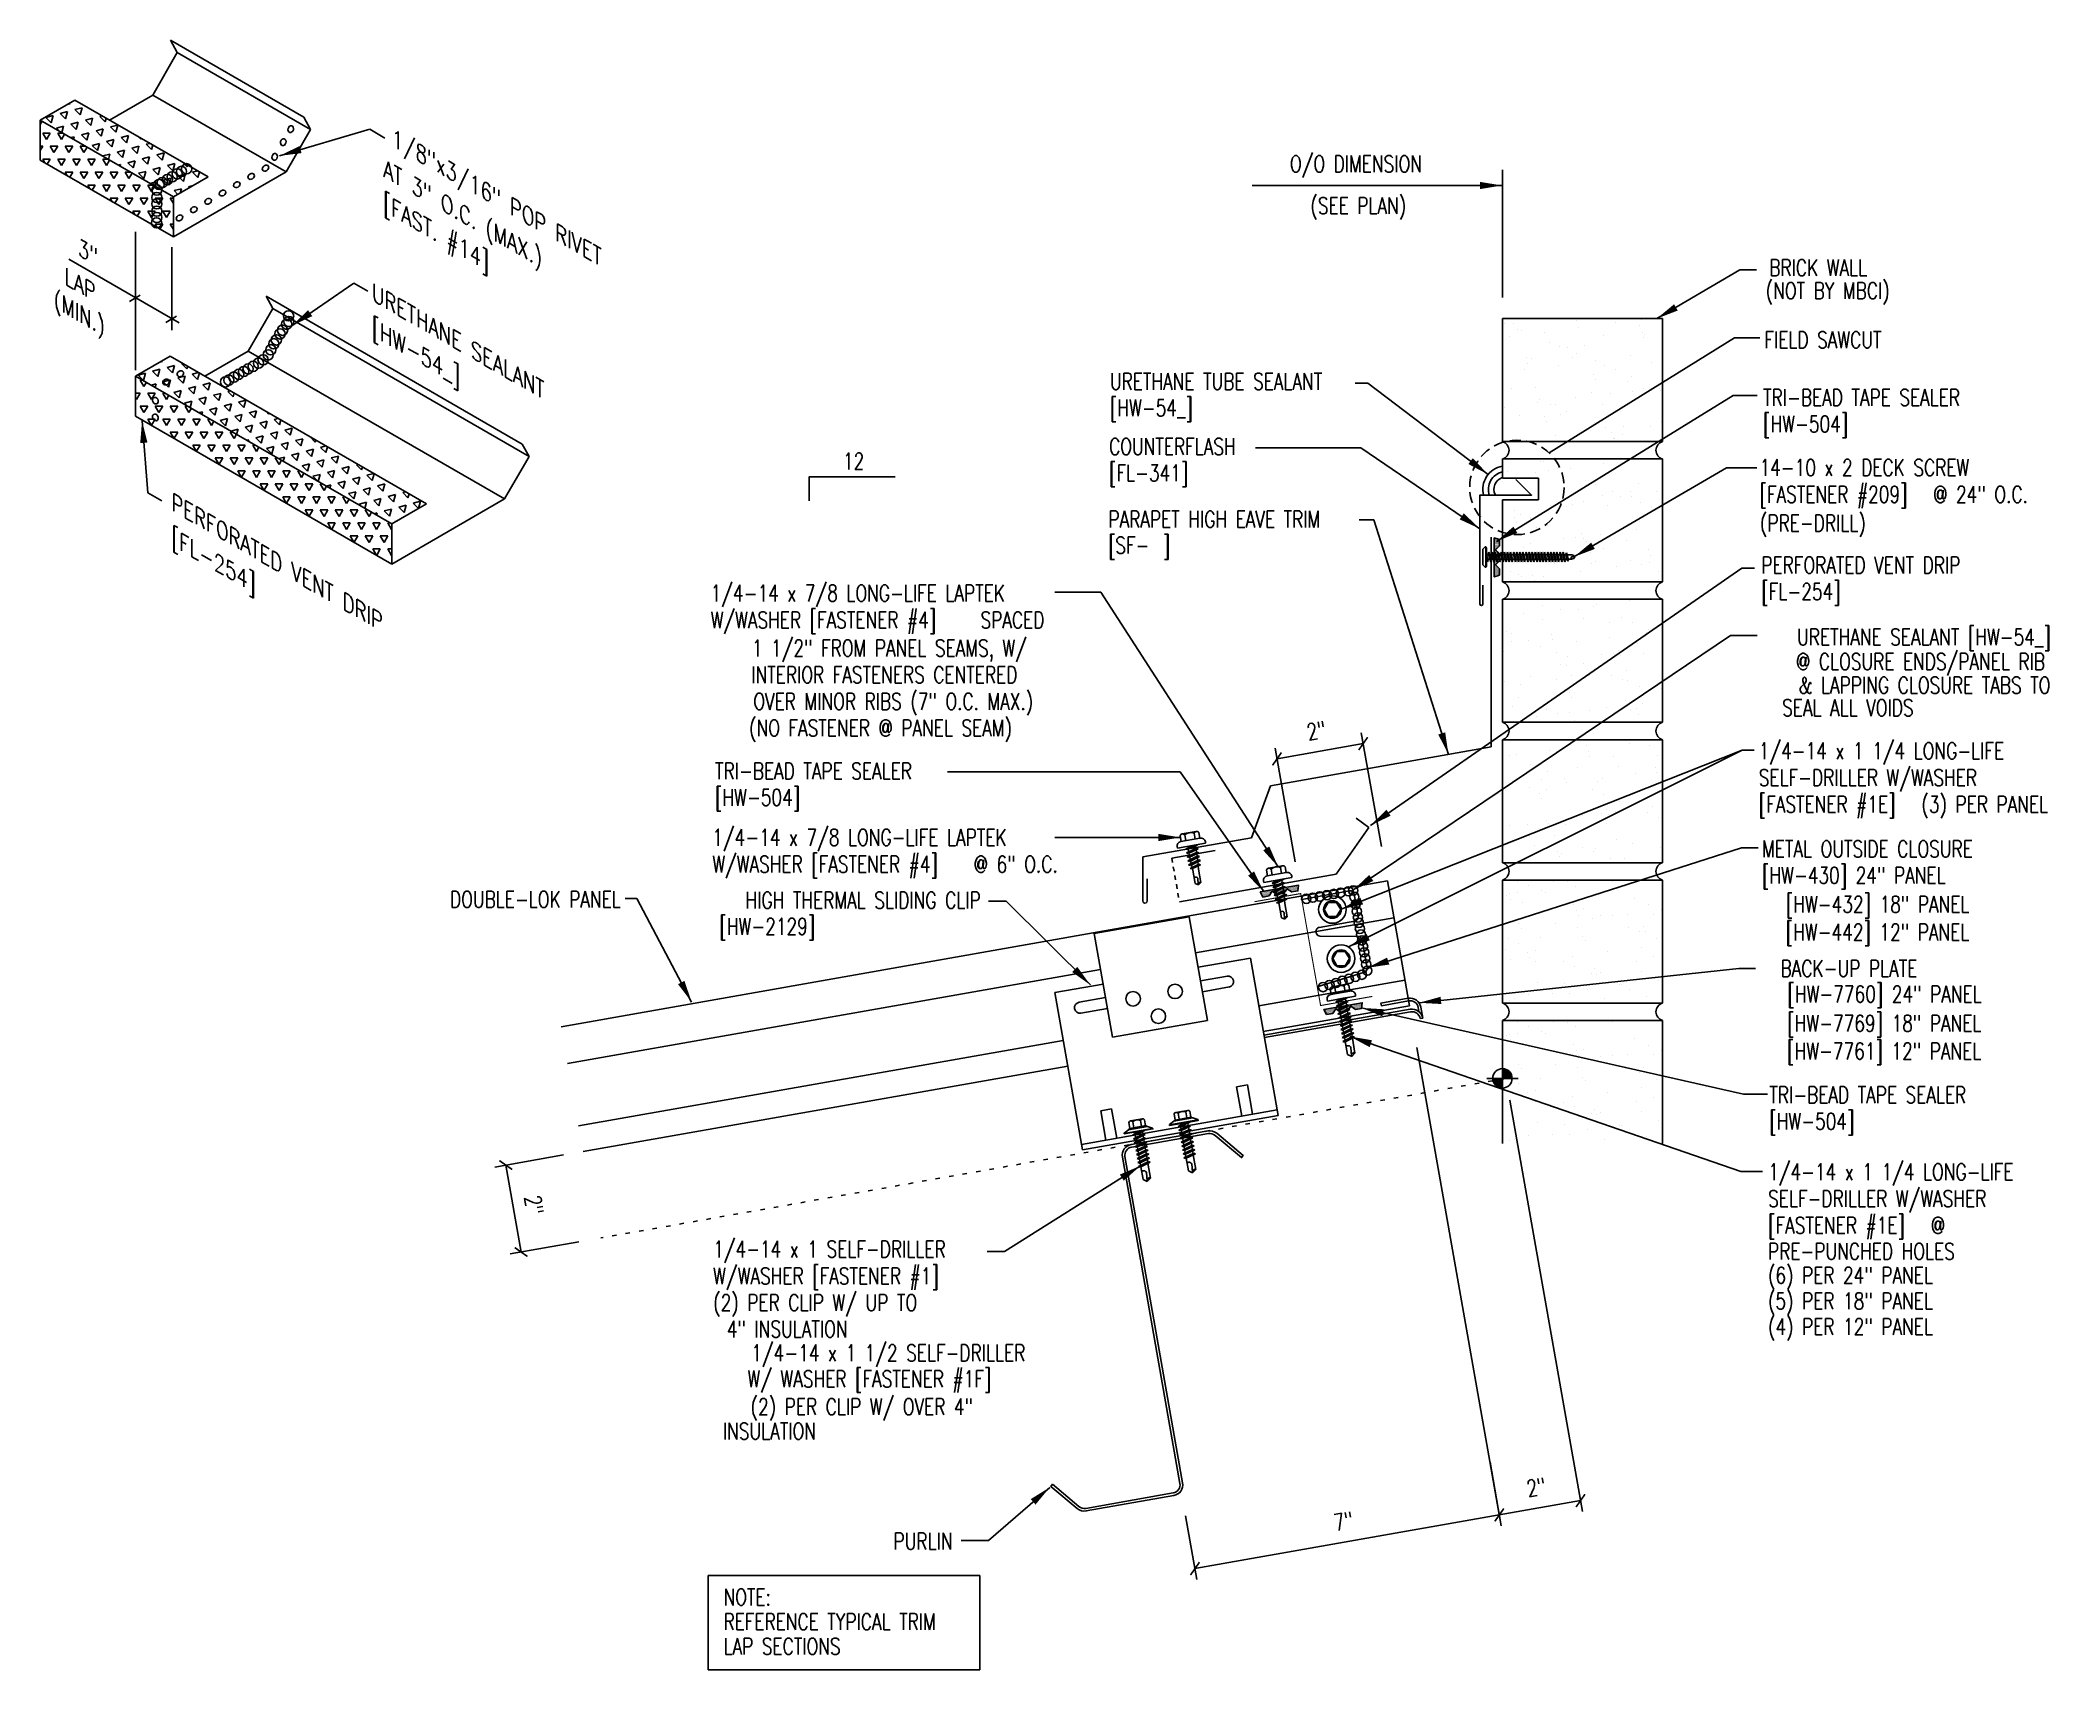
# Model space of a CAD drawing. Header units: inches. Extents: x -3.9 to 41.5, y 6.7 to 43.6.
import ezdxf
from ezdxf.enums import TextEntityAlignment as Align

# ---------------------------------------------------------------- set-up
doc = ezdxf.new("R2010")
doc.units = ezdxf.units.IN
doc.header["$MEASUREMENT"] = 0
doc.linetypes.add('ACAD_ISO07W100', pattern=[3, 0, -3])
doc.linetypes.add('HIDDEN', pattern=[0.375, 0.25, -0.125])
for name, color, linetype in [('CLIP', 5, 'Continuous'), ('CLO', 3, 'Continuous'), ('DIM', 7, 'Continuous'), ('ELEV-MK', 3, 'Continuous'), ('FASTENER', 9, 'Continuous'), ('HDWE', 7, 'Continuous'), ('MARK', 1, 'Continuous'), ('PANEL', 11, 'Continuous'), ('SEALANT', 8, 'Continuous'), ('STLA', 12, 'Continuous'), ('TAPE', 8, 'Continuous'), ('TEXT', 2, 'Continuous'), ('TRIM', 6, 'Continuous'), ('TRIM-S', 6, 'Continuous'), ('WALL', 7, 'Continuous')]:
    doc.layers.add(name, color=color, linetype=linetype)
doc.styles.add('ROMANS', font='ROMANS.SHX', dxfattribs={"width": 0.75})
doc.styles.add('TEXT1', font='ROMANS.shx', dxfattribs={"width": 0.75, "height": 0.375})
doc.dimstyles.new('DETAIL', dxfattribs={"dimscale": 4, "dimtxt": 0.09375, "dimasz": 0.0625, "dimexe": 0.0625, "dimexo": 0.125, "dimgap": 0.0625, "dimtad": 1, "dimdec": 4, "dimzin": 3, "dimdsep": 46, "dimlunit": 4, "dimtxsty": 'TEXT1', "dimblk": 'ARCHTICK', "dimcen": 0.0625, "dimclrd": 7, "dimclre": 7, "dimclrt": 2, "dimadec": 0, "dimazin": 0, "dimtfac": 0.59375, "dimtdec": 4, "dimtmove": 0, "dimatfit": 3, "dimfxl": 0, "dimtolj": 1, "dimtzin": 3, "dimarcsym": 0})
doc.dimstyles.new('DETAIL$7', dxfattribs={"dimscale": 4, "dimtxt": 0.09375, "dimasz": 0.125, "dimexe": 0.0625, "dimexo": 0.125, "dimgap": 0.0625, "dimtad": 1, "dimdec": 4, "dimzin": 3, "dimdsep": 46, "dimlunit": 4, "dimtxsty": 'TEXT1', "dimblk": 'ARCHTICK', "dimcen": 0.0625, "dimclrd": 7, "dimclre": 7, "dimclrt": 2, "dimadec": 0, "dimazin": 0, "dimtfac": 0.59375, "dimtdec": 4, "dimtmove": 0, "dimatfit": 3, "dimfxl": 0, "dimfrac": 2, "dimtolj": 1, "dimtzin": 3, "dimarcsym": 0})
pattern_1 = [(75, (-41.02563, 11.6233), (-0.2403385, 0.2403385), [0.169945, -0.169945]), (135, (-41.02563, 11.6233), (-0.3283084, -0.08797), [0.169945, -0.169945]), (15, (-41.1458, 11.74347), (0.08797, 0.3283084), [0.169945, -0.169945])]
pattern_2 = [(60, (-41.02563, 11.6233), (-0.169945, 0.2943533), [0.169945, -0.169945]), (120, (-41.02563, 11.6233), (-0.3398899, 2e-10), [0.169945, -0.169945]), (0, (-41.1106, 11.77047), (0.169945, 0.2943533), [0.169945, -0.169945])]

msp = doc.modelspace()

# ---------------------------------------------------------------- texts
at = {"layer": 'DIM', "color": 2, "insert": (29.93884, 10.82572), "char_height": 0.375, "attachment_point": 5, "rotation": 10, "style": 'TEXT1'}
msp.add_mtext('\\A1;2"', dxfattribs=at)
at = {"layer": 'TEXT', "style": 'ROMANS', "oblique": 330}
for s, height, p in [('1/8"x3/16" POP RIVET', 0.3449189, (4.01834, 41.21558)), ('AT 3" O.C. (MAX.)', 0.3449189, (3.82284, 40.52023)), ('[FAST. #14]', 0.3449189, (3.82284, 39.74362)), ('3"', 0.338437, (-3.09015, 38.73924)), ('LAP', 0.338437, (-3.39743, 38.08292)), ('URETHANE SEALANT', 0.3449189, (3.56784, 37.71518)), ('[HW-54_]', 0.344919, (3.56784, 36.92044)), ('PERFORATED VENT DRIP', 0.3449189, (-0.97507, 32.96608)), ('[FL-254]', 0.344919, (-0.97507, 32.17134))]:
    msp.add_text(s, height=height, rotation=330, dxfattribs=at).set_placement(p)
at = {"layer": 'TEXT', "color": 2, "style": 'TEXT1', "width": 0.75}
for s, p in [('O/O DIMENSION', (24.3603, 40.61744)), ('(SEE PLAN)', (24.82368, 39.67103))]:
    msp.add_text(s, height=0.375, dxfattribs=at).set_placement(p)
at = {"layer": 'TEXT', "style": 'TEXT1', "width": 0.75}
for s, p in [('BRICK WALL', (35.2172, 38.26455)), ('(NOT BY MBCI)', (35.13708, 37.74401)), ('FIELD SAWCUT', (35.10729, 36.63069)), ('(PRE-DRILL)', (35.00606, 32.47903)), ('PRE-PUNCHED HOLES', (35.18804, 15.98273)), ('(6) PER 24" PANEL', (35.18804, 15.43838)), ('(5) PER 18" PANEL', (35.18804, 14.85675)), ('(4) PER 12" PANEL', (35.18804, 14.27512))]:
    msp.add_text(s, height=0.375, dxfattribs=at).set_placement(p)
at = {"layer": 'TEXT', "color": 2, "linetype": 'ByBlock', "style": 'ROMANS', "oblique": 330}
msp.add_text('(MIN.)', height=0.338437, rotation=330, dxfattribs=at).set_placement((-2.97833, 37.37745), align=Align.MIDDLE_CENTER)
at = {"layer": 'TEXT', "style": 'TEXT1', "width": 0.75}
for s, p in [('1 1/2" FROM PANEL SEAMS, W/', (18.40353, 29.64715)), ('URETHANE SEALANT [HW-54_]', (41.5957, 29.89795)), ('@ CLOSURE ENDS/PANEL RIB', (41.46262, 29.34173)), ('INTERIOR FASTENERS CENTERED ', (18.37919, 29.04349)), ('& LAPPING CLOSURE TABS TO', (41.58443, 28.80741)), ('OVER MINOR RIBS (7" O.C. MAX.)', (18.54511, 28.43994)), ('SEAL ALL VOIDS', (38.48629, 28.29557)), ('(NO FASTENER @ PANEL SEAM)', (18.06426, 27.83768)), ('DOUBLE-LOK PANEL', (9.20373, 23.95562)), ('HIGH THERMAL SLIDING CLIP', (17.35541, 23.93632)), ('[HW-432] 18" PANEL', (39.75168, 23.84365)), ('[HW-2129]', (13.60651, 23.34275)), ('[HW-442] 12" PANEL', (39.74865, 23.21406)), ('BACK-UP PLATE', (38.57065, 22.39009)), ('[HW-7760] 24" PANEL', (40.02897, 21.80974)), ('[HW-7769] 18" PANEL', (40.02358, 21.1483)), ('[HW-7761] 12" PANEL', (40.02055, 20.5187)), ('4" INSULATION', (14.33948, 14.22136)), ('1/4-14 x 1 1/2 SELF-DRILLER', (18.36632, 13.68059)), ('W/ WASHER [FASTENER #1F]', (17.59522, 13.09346)), ('(2) PER CLIP W/ OVER 4"', (17.18228, 12.46251)), ('INSULATION', (13.62396, 11.90825)), ('PURLIN', (16.71763, 9.41488))]:
    msp.add_text(s, height=0.375, dxfattribs=at).set_placement(p, align=Align.RIGHT)

# ---------------------------------------------------------------- blocks, each defined once
blk = doc.blocks.new('*X4')
at = {"color": 0}
for p, q in [((-0.434, 0.135), (-0.434, 0.135)), ((-0.434, 0.123), (-0.434, 0.123)), ((-0.422, 0.141), (-0.422, 0.141)), ((-0.422, 0.129), (-0.422, 0.129)), ((-0.422, 0.117), (-0.422, 0.117)), ((-0.422, 0.105), (-0.422, 0.105)), ((-0.422, 0.094), (-0.422, 0.094)), ((-0.422, 0.082), (-0.422, 0.082)), ((-0.41, 0.135), (-0.41, 0.135)), ((-0.41, 0.123), (-0.41, 0.123)), ((-0.41, 0.111), (-0.41, 0.111)), ((-0.41, 0.1), (-0.41, 0.1)), ((-0.41, 0.088), (-0.41, 0.088)), ((-0.41, 0.076), (-0.41, 0.076)), ((-0.41, 0.064), (-0.41, 0.064)), ((-0.41, 0.053), (-0.41, 0.053)), ((-0.41, 0.041), (-0.41, 0.041)), ((-0.398, 0.141), (-0.398, 0.141)), ((-0.398, 0.129), (-0.398, 0.129)), ((-0.398, 0.117), (-0.398, 0.117)), ((-0.398, 0.105), (-0.398, 0.105)), ((-0.398, 0.094), (-0.398, 0.094)), ((-0.398, 0.082), (-0.398, 0.082)), ((-0.398, 0.07), (-0.398, 0.07)), ((-0.398, 0.059), (-0.398, 0.059)), ((-0.398, 0.047), (-0.398, 0.047)), ((-0.398, 0.035), (-0.398, 0.035)), ((-0.398, 0.023), (-0.398, 0.023)), ((-0.387, 0.135), (-0.387, 0.135)), ((-0.387, 0.123), (-0.387, 0.123)), ((-0.387, 0.111), (-0.387, 0.111)), ((-0.387, 0.1), (-0.387, 0.1)), ((-0.387, 0.088), (-0.387, 0.088)), ((-0.387, 0.076), (-0.387, 0.076)), ((-0.387, 0.064), (-0.387, 0.064)), ((-0.387, 0.053), (-0.387, 0.053)), ((-0.387, 0.041), (-0.387, 0.041)), ((-0.387, 0.029), (-0.387, 0.029)), ((-0.375, 0.141), (-0.375, 0.141)), ((-0.375, 0.129), (-0.375, 0.129)), ((-0.375, 0.117), (-0.375, 0.117)), ((-0.375, 0.105), (-0.375, 0.105)), ((-0.375, 0.094), (-0.375, 0.094)), ((-0.375, 0.082), (-0.375, 0.082)), ((-0.375, 0.07), (-0.375, 0.07)), ((-0.375, 0.059), (-0.375, 0.059)), ((-0.375, 0.047), (-0.375, 0.047)), ((-0.375, 0.035), (-0.375, 0.035)), ((-0.375, 0.023), (-0.375, 0.023)), ((-0.363, 0.135), (-0.363, 0.135)), ((-0.363, 0.123), (-0.363, 0.123)), ((-0.363, 0.111), (-0.363, 0.111)), ((-0.363, 0.1), (-0.363, 0.1)), ((-0.363, 0.088), (-0.363, 0.088)), ((-0.363, 0.076), (-0.363, 0.076)), ((-0.363, 0.064), (-0.363, 0.064)), ((-0.363, 0.053), (-0.363, 0.053)), ((-0.363, 0.041), (-0.363, 0.041)), ((-0.363, 0.029), (-0.363, 0.029)), ((-0.352, 0.141), (-0.352, 0.141)), ((-0.352, 0.129), (-0.352, 0.129)), ((-0.352, 0.117), (-0.352, 0.117)), ((-0.352, 0.105), (-0.352, 0.105)), ((-0.352, 0.094), (-0.352, 0.094)), ((-0.352, 0.082), (-0.352, 0.082)), ((-0.352, 0.07), (-0.352, 0.07)), ((-0.352, 0.059), (-0.352, 0.059)), ((-0.352, 0.047), (-0.352, 0.047)), ((-0.352, 0.035), (-0.352, 0.035)), ((-0.352, 0.023), (-0.352, 0.023)), ((-0.34, 0.135), (-0.34, 0.135)), ((-0.34, 0.123), (-0.34, 0.123)), ((-0.34, 0.111), (-0.34, 0.111)), ((-0.34, 0.1), (-0.34, 0.1)), ((-0.34, 0.088), (-0.34, 0.088)), ((-0.34, 0.076), (-0.34, 0.076)), ((-0.34, 0.064), (-0.34, 0.064)), ((-0.34, 0.053), (-0.34, 0.053)), ((-0.34, 0.041), (-0.34, 0.041)), ((-0.34, 0.029), (-0.34, 0.029)), ((-0.328, 0.141), (-0.328, 0.141)), ((-0.328, 0.129), (-0.328, 0.129)), ((-0.328, 0.117), (-0.328, 0.117)), ((-0.328, 0.105), (-0.328, 0.105)), ((-0.328, 0.094), (-0.328, 0.094)), ((-0.328, 0.082), (-0.328, 0.082)), ((-0.328, 0.07), (-0.328, 0.07)), ((-0.328, 0.059), (-0.328, 0.059)), ((-0.328, 0.047), (-0.328, 0.047)), ((-0.328, 0.035), (-0.328, 0.035)), ((-0.328, 0.023), (-0.328, 0.023)), ((-0.316, 0.135), (-0.316, 0.135)), ((-0.316, 0.123), (-0.316, 0.123)), ((-0.316, 0.111), (-0.316, 0.111)), ((-0.316, 0.1), (-0.316, 0.1)), ((-0.316, 0.088), (-0.316, 0.088)), ((-0.316, 0.076), (-0.316, 0.076)), ((-0.316, 0.064), (-0.316, 0.064)), ((-0.316, 0.053), (-0.316, 0.053)), ((-0.316, 0.041), (-0.316, 0.041)), ((-0.316, 0.029), (-0.316, 0.029)), ((-0.305, 0.141), (-0.305, 0.141)), ((-0.305, 0.129), (-0.305, 0.129)), ((-0.305, 0.117), (-0.305, 0.117)), ((-0.305, 0.105), (-0.305, 0.105)), ((-0.305, 0.094), (-0.305, 0.094)), ((-0.305, 0.082), (-0.305, 0.082)), ((-0.305, 0.07), (-0.305, 0.07)), ((-0.305, 0.059), (-0.305, 0.059)), ((-0.305, 0.047), (-0.305, 0.047)), ((-0.305, 0.035), (-0.305, 0.035)), ((-0.305, 0.023), (-0.305, 0.023)), ((-0.293, 0.135), (-0.293, 0.135)), ((-0.293, 0.123), (-0.293, 0.123)), ((-0.293, 0.111), (-0.293, 0.111)), ((-0.293, 0.1), (-0.293, 0.1)), ((-0.293, 0.088), (-0.293, 0.088)), ((-0.293, 0.076), (-0.293, 0.076)), ((-0.293, 0.064), (-0.293, 0.064)), ((-0.293, 0.053), (-0.293, 0.053)), ((-0.293, 0.041), (-0.293, 0.041)), ((-0.293, 0.029), (-0.293, 0.029)), ((-0.281, 0.141), (-0.281, 0.141)), ((-0.281, 0.129), (-0.281, 0.129)), ((-0.281, 0.117), (-0.281, 0.117)), ((-0.281, 0.105), (-0.281, 0.105)), ((-0.281, 0.094), (-0.281, 0.094)), ((-0.281, 0.082), (-0.281, 0.082)), ((-0.281, 0.07), (-0.281, 0.07)), ((-0.281, 0.059), (-0.281, 0.059)), ((-0.281, 0.047), (-0.281, 0.047)), ((-0.281, 0.035), (-0.281, 0.035)), ((-0.281, 0.023), (-0.281, 0.023)), ((-0.27, 0.135), (-0.27, 0.135)), ((-0.27, 0.123), (-0.27, 0.123)), ((-0.27, 0.111), (-0.27, 0.111)), ((-0.27, 0.1), (-0.27, 0.1)), ((-0.27, 0.088), (-0.27, 0.088)), ((-0.27, 0.076), (-0.27, 0.076)), ((-0.27, 0.064), (-0.27, 0.064)), ((-0.27, 0.053), (-0.27, 0.053)), ((-0.27, 0.041), (-0.27, 0.041)), ((-0.27, 0.029), (-0.27, 0.029)), ((-0.258, 0.141), (-0.258, 0.141)), ((-0.258, 0.129), (-0.258, 0.129)), ((-0.258, 0.117), (-0.258, 0.117)), ((-0.258, 0.105), (-0.258, 0.105)), ((-0.258, 0.094), (-0.258, 0.094)), ((-0.258, 0.082), (-0.258, 0.082)), ((-0.258, 0.07), (-0.258, 0.07)), ((-0.258, 0.059), (-0.258, 0.059)), ((-0.258, 0.047), (-0.258, 0.047)), ((-0.258, 0.035), (-0.258, 0.035)), ((-0.258, 0.023), (-0.258, 0.023)), ((-0.246, 0.135), (-0.246, 0.135)), ((-0.246, 0.123), (-0.246, 0.123)), ((-0.246, 0.111), (-0.246, 0.111)), ((-0.246, 0.1), (-0.246, 0.1)), ((-0.246, 0.088), (-0.246, 0.088)), ((-0.246, 0.076), (-0.246, 0.076)), ((-0.246, 0.064), (-0.246, 0.064)), ((-0.246, 0.053), (-0.246, 0.053)), ((-0.246, 0.041), (-0.246, 0.041)), ((-0.234, 0.141), (-0.234, 0.141)), ((-0.234, 0.129), (-0.234, 0.129)), ((-0.234, 0.117), (-0.234, 0.117)), ((-0.234, 0.105), (-0.234, 0.105)), ((-0.234, 0.094), (-0.234, 0.094)), ((-0.234, 0.082), (-0.234, 0.082)), ((-0.234, 0.07), (-0.234, 0.07)), ((-0.234, 0.059), (-0.234, 0.059)), ((-0.234, 0.047), (-0.234, 0.047)), ((-0.223, 0.135), (-0.223, 0.135)), ((-0.223, 0.123), (-0.223, 0.123)), ((-0.223, 0.111), (-0.223, 0.111)), ((-0.223, 0.1), (-0.223, 0.1)), ((-0.223, 0.088), (-0.223, 0.088)), ((-0.223, 0.076), (-0.223, 0.076)), ((-0.223, 0.064), (-0.223, 0.064)), ((-0.211, 0.141), (-0.211, 0.141)), ((-0.211, 0.129), (-0.211, 0.129)), ((-0.211, 0.117), (-0.211, 0.117)), ((-0.211, 0.105), (-0.211, 0.105)), ((-0.211, 0.094), (-0.211, 0.094)), ((-0.211, 0.082), (-0.211, 0.082)), ((-0.211, 0.07), (-0.211, 0.07)), ((-0.199, 0.135), (-0.199, 0.135)), ((-0.199, 0.123), (-0.199, 0.123)), ((-0.199, 0.111), (-0.199, 0.111)), ((-0.199, 0.1), (-0.199, 0.1)), ((-0.199, 0.088), (-0.199, 0.088)), ((-0.188, 0.141), (-0.188, 0.141)), ((-0.188, 0.129), (-0.188, 0.129)), ((-0.188, 0.117), (-0.188, 0.117)), ((-0.188, 0.105), (-0.188, 0.105)), ((-0.188, 0.094), (-0.188, 0.094)), ((-0.176, 0.135), (-0.176, 0.135)), ((-0.176, 0.123), (-0.176, 0.123)), ((-0.176, 0.111), (-0.176, 0.111)), ((-0.164, 0.141), (-0.164, 0.141)), ((-0.164, 0.129), (-0.164, 0.129)), ((-0.164, 0.117), (-0.164, 0.117)), ((-0.164, 0.105), (-0.164, 0.105)), ((-0.152, 0.135), (-0.152, 0.135)), ((-0.152, 0.123), (-0.152, 0.123)), ((-0.152, 0.111), (-0.152, 0.111)), ((-0.152, 0.1), (-0.152, 0.1)), ((-0.141, 0.141), (-0.141, 0.141)), ((-0.141, 0.129), (-0.141, 0.129)), ((-0.141, 0.117), (-0.141, 0.117)), ((-0.141, 0.105), (-0.141, 0.105)), ((-0.141, 0.094), (-0.141, 0.094)), ((-0.141, 0.082), (-0.141, 0.082)), ((-0.129, 0.135), (-0.129, 0.135)), ((-0.129, 0.123), (-0.129, 0.123)), ((-0.129, 0.111), (-0.129, 0.111)), ((-0.129, 0.1), (-0.129, 0.1)), ((-0.129, 0.088), (-0.129, 0.088)), ((-0.129, 0.076), (-0.129, 0.076)), ((-0.117, 0.141), (-0.117, 0.141)), ((-0.117, 0.129), (-0.117, 0.129)), ((-0.117, 0.117), (-0.117, 0.117)), ((-0.117, 0.105), (-0.117, 0.105)), ((-0.117, 0.094), (-0.117, 0.094)), ((-0.117, 0.082), (-0.117, 0.082)), ((-0.117, 0.07), (-0.117, 0.07)), ((-0.117, 0.059), (-0.117, 0.059)), ((-0.105, 0.135), (-0.105, 0.135)), ((-0.105, 0.123), (-0.105, 0.123)), ((-0.105, 0.111), (-0.105, 0.111)), ((-0.105, 0.1), (-0.105, 0.1)), ((-0.105, 0.088), (-0.105, 0.088)), ((-0.105, 0.076), (-0.105, 0.076)), ((-0.105, 0.064), (-0.105, 0.064)), ((-0.105, 0.053), (-0.105, 0.053)), ((-0.094, 0.141), (-0.094, 0.141)), ((-0.094, 0.129), (-0.094, 0.129)), ((-0.094, 0.117), (-0.094, 0.117)), ((-0.094, 0.105), (-0.094, 0.105)), ((-0.094, 0.094), (-0.094, 0.094)), ((-0.094, 0.082), (-0.094, 0.082)), ((-0.094, 0.07), (-0.094, 0.07)), ((-0.094, 0.059), (-0.094, 0.059)), ((-0.094, 0.047), (-0.094, 0.047)), ((-0.094, 0.035), (-0.094, 0.035)), ((-0.082, 0.135), (-0.082, 0.135)), ((-0.082, 0.123), (-0.082, 0.123)), ((-0.082, 0.111), (-0.082, 0.111)), ((-0.082, 0.1), (-0.082, 0.1)), ((-0.082, 0.088), (-0.082, 0.088)), ((-0.082, 0.076), (-0.082, 0.076)), ((-0.082, 0.064), (-0.082, 0.064)), ((-0.082, 0.053), (-0.082, 0.053)), ((-0.082, 0.041), (-0.082, 0.041)), ((-0.082, 0.029), (-0.082, 0.029)), ((-0.07, 0.141), (-0.07, 0.141)), ((-0.07, 0.129), (-0.07, 0.129)), ((-0.07, 0.117), (-0.07, 0.117)), ((-0.07, 0.105), (-0.07, 0.105)), ((-0.07, 0.094), (-0.07, 0.094)), ((-0.07, 0.082), (-0.07, 0.082)), ((-0.07, 0.07), (-0.07, 0.07)), ((-0.07, 0.059), (-0.07, 0.059)), ((-0.07, 0.047), (-0.07, 0.047)), ((-0.07, 0.035), (-0.07, 0.035)), ((-0.07, 0.023), (-0.07, 0.023)), ((-0.059, 0.135), (-0.059, 0.135)), ((-0.059, 0.123), (-0.059, 0.123)), ((-0.059, 0.111), (-0.059, 0.111)), ((-0.059, 0.1), (-0.059, 0.1)), ((-0.059, 0.088), (-0.059, 0.088)), ((-0.059, 0.076), (-0.059, 0.076)), ((-0.059, 0.064), (-0.059, 0.064)), ((-0.059, 0.053), (-0.059, 0.053)), ((-0.059, 0.041), (-0.059, 0.041)), ((-0.059, 0.029), (-0.059, 0.029)), ((-0.047, 0.141), (-0.047, 0.141)), ((-0.047, 0.129), (-0.047, 0.129)), ((-0.047, 0.117), (-0.047, 0.117)), ((-0.047, 0.105), (-0.047, 0.105)), ((-0.047, 0.094), (-0.047, 0.094)), ((-0.047, 0.082), (-0.047, 0.082)), ((-0.047, 0.07), (-0.047, 0.07)), ((-0.047, 0.059), (-0.047, 0.059)), ((-0.047, 0.047), (-0.047, 0.047)), ((-0.047, 0.035), (-0.047, 0.035)), ((-0.047, 0.023), (-0.047, 0.023)), ((-0.035, 0.135), (-0.035, 0.135)), ((-0.035, 0.123), (-0.035, 0.123)), ((-0.035, 0.111), (-0.035, 0.111)), ((-0.035, 0.1), (-0.035, 0.1)), ((-0.035, 0.088), (-0.035, 0.088)), ((-0.035, 0.076), (-0.035, 0.076)), ((-0.035, 0.064), (-0.035, 0.064)), ((-0.035, 0.053), (-0.035, 0.053)), ((-0.035, 0.041), (-0.035, 0.041)), ((-0.035, 0.029), (-0.035, 0.029)), ((-0.023, 0.141), (-0.023, 0.141)), ((-0.023, 0.129), (-0.023, 0.129)), ((-0.023, 0.117), (-0.023, 0.117)), ((-0.023, 0.105), (-0.023, 0.105)), ((-0.023, 0.094), (-0.023, 0.094)), ((-0.023, 0.082), (-0.023, 0.082)), ((-0.023, 0.07), (-0.023, 0.07)), ((-0.023, 0.059), (-0.023, 0.059)), ((-0.023, 0.047), (-0.023, 0.047)), ((-0.023, 0.035), (-0.023, 0.035)), ((-0.023, 0.023), (-0.023, 0.023)), ((-0.012, 0.135), (-0.012, 0.135)), ((-0.012, 0.123), (-0.012, 0.123)), ((-0.012, 0.111), (-0.012, 0.111)), ((-0.012, 0.1), (-0.012, 0.1)), ((-0.012, 0.088), (-0.012, 0.088)), ((-0.012, 0.076), (-0.012, 0.076)), ((-0.012, 0.064), (-0.012, 0.064)), ((-0.012, 0.053), (-0.012, 0.053)), ((-0.012, 0.041), (-0.012, 0.041)), ((-0.012, 0.029), (-0.012, 0.029)), ((0, 0.141), (0, 0.141)), ((0, 0.129), (0, 0.129)), ((0, 0.117), (0, 0.117)), ((0, 0.105), (0, 0.105)), ((0, 0.094), (0, 0.094)), ((0, 0.082), (0, 0.082)), ((0, 0.07), (0, 0.07)), ((0, 0.059), (0, 0.059)), ((0, 0.047), (0, 0.047)), ((0, 0.035), (0, 0.035)), ((0, 0.023), (0, 0.023)), ((0.012, 0.135), (0.012, 0.135)), ((0.012, 0.123), (0.012, 0.123)), ((0.012, 0.111), (0.012, 0.111)), ((0.012, 0.1), (0.012, 0.1)), ((0.012, 0.088), (0.012, 0.088)), ((0.012, 0.076), (0.012, 0.076)), ((0.012, 0.064), (0.012, 0.064)), ((0.012, 0.053), (0.012, 0.053)), ((0.012, 0.041), (0.012, 0.041)), ((0.012, 0.029), (0.012, 0.029)), ((0.023, 0.141), (0.023, 0.141)), ((0.023, 0.129), (0.023, 0.129)), ((0.023, 0.117), (0.023, 0.117)), ((0.023, 0.105), (0.023, 0.105)), ((0.023, 0.094), (0.023, 0.094)), ((0.023, 0.082), (0.023, 0.082)), ((0.023, 0.07), (0.023, 0.07)), ((0.023, 0.059), (0.023, 0.059)), ((0.023, 0.047), (0.023, 0.047)), ((0.023, 0.035), (0.023, 0.035)), ((0.023, 0.023), (0.023, 0.023)), ((0.035, 0.135), (0.035, 0.135)), ((0.035, 0.123), (0.035, 0.123)), ((0.035, 0.111), (0.035, 0.111)), ((0.035, 0.1), (0.035, 0.1)), ((0.035, 0.088), (0.035, 0.088)), ((0.035, 0.076), (0.035, 0.076)), ((0.035, 0.064), (0.035, 0.064)), ((0.035, 0.053), (0.035, 0.053)), ((0.035, 0.041), (0.035, 0.041)), ((0.035, 0.029), (0.035, 0.029)), ((0.047, 0.141), (0.047, 0.141)), ((0.047, 0.129), (0.047, 0.129)), ((0.047, 0.117), (0.047, 0.117)), ((0.047, 0.105), (0.047, 0.105)), ((0.047, 0.094), (0.047, 0.094)), ((0.047, 0.082), (0.047, 0.082)), ((0.047, 0.07), (0.047, 0.07)), ((0.047, 0.059), (0.047, 0.059)), ((0.047, 0.047), (0.047, 0.047)), ((0.047, 0.035), (0.047, 0.035)), ((0.047, 0.023), (0.047, 0.023)), ((0.059, 0.135), (0.059, 0.135)), ((0.059, 0.123), (0.059, 0.123)), ((0.059, 0.111), (0.059, 0.111)), ((0.059, 0.1), (0.059, 0.1)), ((0.059, 0.088), (0.059, 0.088)), ((0.059, 0.076), (0.059, 0.076)), ((0.059, 0.064), (0.059, 0.064)), ((0.059, 0.053), (0.059, 0.053)), ((0.059, 0.041), (0.059, 0.041)), ((0.059, 0.029), (0.059, 0.029)), ((0.07, 0.141), (0.07, 0.141)), ((0.07, 0.129), (0.07, 0.129)), ((0.07, 0.117), (0.07, 0.117)), ((0.07, 0.105), (0.07, 0.105)), ((0.07, 0.094), (0.07, 0.094)), ((0.07, 0.082), (0.07, 0.082)), ((0.07, 0.07), (0.07, 0.07)), ((0.07, 0.059), (0.07, 0.059)), ((0.07, 0.047), (0.07, 0.047)), ((0.07, 0.035), (0.07, 0.035)), ((0.07, 0.023), (0.07, 0.023)), ((0.082, 0.135), (0.082, 0.135)), ((0.082, 0.123), (0.082, 0.123)), ((0.082, 0.111), (0.082, 0.111)), ((0.082, 0.1), (0.082, 0.1)), ((0.082, 0.088), (0.082, 0.088)), ((0.082, 0.076), (0.082, 0.076)), ((0.082, 0.064), (0.082, 0.064)), ((0.082, 0.053), (0.082, 0.053)), ((0.082, 0.041), (0.082, 0.041)), ((0.082, 0.029), (0.082, 0.029)), ((0.094, 0.141), (0.094, 0.141)), ((0.094, 0.129), (0.094, 0.129)), ((0.094, 0.117), (0.094, 0.117)), ((0.094, 0.105), (0.094, 0.105)), ((0.094, 0.094), (0.094, 0.094)), ((0.094, 0.082), (0.094, 0.082)), ((0.094, 0.07), (0.094, 0.07)), ((0.094, 0.059), (0.094, 0.059)), ((0.094, 0.047), (0.094, 0.047)), ((0.094, 0.035), (0.094, 0.035)), ((0.105, 0.135), (0.105, 0.135)), ((0.105, 0.123), (0.105, 0.123)), ((0.105, 0.111), (0.105, 0.111)), ((0.105, 0.1), (0.105, 0.1)), ((0.105, 0.088), (0.105, 0.088)), ((0.105, 0.076), (0.105, 0.076)), ((0.105, 0.064), (0.105, 0.064)), ((0.105, 0.053), (0.105, 0.053)), ((0.117, 0.141), (0.117, 0.141)), ((0.117, 0.129), (0.117, 0.129)), ((0.117, 0.117), (0.117, 0.117)), ((0.117, 0.105), (0.117, 0.105)), ((0.117, 0.094), (0.117, 0.094)), ((0.117, 0.082), (0.117, 0.082)), ((0.117, 0.07), (0.117, 0.07)), ((0.117, 0.059), (0.117, 0.059)), ((0.129, 0.135), (0.129, 0.135)), ((0.129, 0.123), (0.129, 0.123)), ((0.129, 0.111), (0.129, 0.111)), ((0.129, 0.1), (0.129, 0.1)), ((0.129, 0.088), (0.129, 0.088)), ((0.129, 0.076), (0.129, 0.076)), ((0.141, 0.141), (0.141, 0.141)), ((0.141, 0.129), (0.141, 0.129)), ((0.141, 0.117), (0.141, 0.117)), ((0.141, 0.105), (0.141, 0.105)), ((0.141, 0.094), (0.141, 0.094)), ((0.141, 0.082), (0.141, 0.082)), ((0.152, 0.135), (0.152, 0.135)), ((0.152, 0.123), (0.152, 0.123)), ((0.152, 0.111), (0.152, 0.111)), ((0.152, 0.1), (0.152, 0.1)), ((0.164, 0.141), (0.164, 0.141)), ((0.164, 0.129), (0.164, 0.129)), ((0.164, 0.117), (0.164, 0.117)), ((0.164, 0.105), (0.164, 0.105)), ((0.176, 0.135), (0.176, 0.135)), ((0.176, 0.123), (0.176, 0.123)), ((0.176, 0.111), (0.176, 0.111)), ((0.188, 0.141), (0.188, 0.141)), ((0.188, 0.129), (0.188, 0.129)), ((0.188, 0.117), (0.188, 0.117)), ((0.188, 0.105), (0.188, 0.105)), ((0.188, 0.094), (0.188, 0.094)), ((0.199, 0.135), (0.199, 0.135)), ((0.199, 0.123), (0.199, 0.123)), ((0.199, 0.111), (0.199, 0.111)), ((0.199, 0.1), (0.199, 0.1)), ((0.199, 0.088), (0.199, 0.088)), ((0.211, 0.141), (0.211, 0.141)), ((0.211, 0.129), (0.211, 0.129)), ((0.211, 0.117), (0.211, 0.117)), ((0.211, 0.105), (0.211, 0.105)), ((0.211, 0.094), (0.211, 0.094)), ((0.211, 0.082), (0.211, 0.082)), ((0.211, 0.07), (0.211, 0.07)), ((0.223, 0.135), (0.223, 0.135)), ((0.223, 0.123), (0.223, 0.123)), ((0.223, 0.111), (0.223, 0.111)), ((0.223, 0.1), (0.223, 0.1)), ((0.223, 0.088), (0.223, 0.088)), ((0.223, 0.076), (0.223, 0.076)), ((0.223, 0.064), (0.223, 0.064)), ((0.234, 0.141), (0.234, 0.141)), ((0.234, 0.129), (0.234, 0.129)), ((0.234, 0.117), (0.234, 0.117)), ((0.234, 0.105), (0.234, 0.105)), ((0.234, 0.094), (0.234, 0.094)), ((0.234, 0.082), (0.234, 0.082)), ((0.234, 0.07), (0.234, 0.07)), ((0.234, 0.059), (0.234, 0.059)), ((0.234, 0.047), (0.234, 0.047)), ((0.246, 0.135), (0.246, 0.135)), ((0.246, 0.123), (0.246, 0.123)), ((0.246, 0.111), (0.246, 0.111)), ((0.246, 0.1), (0.246, 0.1)), ((0.246, 0.088), (0.246, 0.088)), ((0.246, 0.076), (0.246, 0.076)), ((0.246, 0.064), (0.246, 0.064)), ((0.246, 0.053), (0.246, 0.053)), ((0.246, 0.041), (0.246, 0.041)), ((0.258, 0.141), (0.258, 0.141)), ((0.258, 0.129), (0.258, 0.129)), ((0.258, 0.117), (0.258, 0.117)), ((0.258, 0.105), (0.258, 0.105)), ((0.258, 0.094), (0.258, 0.094)), ((0.258, 0.082), (0.258, 0.082)), ((0.258, 0.07), (0.258, 0.07)), ((0.258, 0.059), (0.258, 0.059)), ((0.258, 0.047), (0.258, 0.047)), ((0.258, 0.035), (0.258, 0.035)), ((0.258, 0.023), (0.258, 0.023)), ((0.27, 0.135), (0.27, 0.135)), ((0.27, 0.123), (0.27, 0.123)), ((0.27, 0.111), (0.27, 0.111)), ((0.27, 0.1), (0.27, 0.1)), ((0.27, 0.088), (0.27, 0.088)), ((0.27, 0.076), (0.27, 0.076)), ((0.27, 0.064), (0.27, 0.064)), ((0.27, 0.053), (0.27, 0.053)), ((0.27, 0.041), (0.27, 0.041)), ((0.27, 0.029), (0.27, 0.029)), ((0.281, 0.141), (0.281, 0.141)), ((0.281, 0.129), (0.281, 0.129)), ((0.281, 0.117), (0.281, 0.117)), ((0.281, 0.105), (0.281, 0.105)), ((0.281, 0.094), (0.281, 0.094)), ((0.281, 0.082), (0.281, 0.082)), ((0.281, 0.07), (0.281, 0.07)), ((0.281, 0.059), (0.281, 0.059)), ((0.281, 0.047), (0.281, 0.047)), ((0.281, 0.035), (0.281, 0.035)), ((0.281, 0.023), (0.281, 0.023)), ((0.293, 0.135), (0.293, 0.135)), ((0.293, 0.123), (0.293, 0.123)), ((0.293, 0.111), (0.293, 0.111)), ((0.293, 0.1), (0.293, 0.1)), ((0.293, 0.088), (0.293, 0.088)), ((0.293, 0.076), (0.293, 0.076)), ((0.293, 0.064), (0.293, 0.064)), ((0.293, 0.053), (0.293, 0.053)), ((0.293, 0.041), (0.293, 0.041)), ((0.293, 0.029), (0.293, 0.029)), ((0.305, 0.141), (0.305, 0.141)), ((0.305, 0.129), (0.305, 0.129)), ((0.305, 0.117), (0.305, 0.117)), ((0.305, 0.105), (0.305, 0.105)), ((0.305, 0.094), (0.305, 0.094)), ((0.305, 0.082), (0.305, 0.082)), ((0.305, 0.07), (0.305, 0.07)), ((0.305, 0.059), (0.305, 0.059)), ((0.305, 0.047), (0.305, 0.047)), ((0.305, 0.035), (0.305, 0.035)), ((0.305, 0.023), (0.305, 0.023)), ((0.316, 0.135), (0.316, 0.135)), ((0.316, 0.123), (0.316, 0.123)), ((0.316, 0.111), (0.316, 0.111)), ((0.316, 0.1), (0.316, 0.1)), ((0.316, 0.088), (0.316, 0.088)), ((0.316, 0.076), (0.316, 0.076)), ((0.316, 0.064), (0.316, 0.064)), ((0.316, 0.053), (0.316, 0.053)), ((0.316, 0.041), (0.316, 0.041)), ((0.316, 0.029), (0.316, 0.029)), ((0.328, 0.141), (0.328, 0.141)), ((0.328, 0.129), (0.328, 0.129)), ((0.328, 0.117), (0.328, 0.117)), ((0.328, 0.105), (0.328, 0.105)), ((0.328, 0.094), (0.328, 0.094)), ((0.328, 0.082), (0.328, 0.082)), ((0.328, 0.07), (0.328, 0.07)), ((0.328, 0.059), (0.328, 0.059)), ((0.328, 0.047), (0.328, 0.047)), ((0.328, 0.035), (0.328, 0.035)), ((0.328, 0.023), (0.328, 0.023)), ((0.34, 0.135), (0.34, 0.135)), ((0.34, 0.123), (0.34, 0.123)), ((0.34, 0.111), (0.34, 0.111)), ((0.34, 0.1), (0.34, 0.1)), ((0.34, 0.088), (0.34, 0.088)), ((0.34, 0.076), (0.34, 0.076)), ((0.34, 0.064), (0.34, 0.064)), ((0.34, 0.053), (0.34, 0.053)), ((0.34, 0.041), (0.34, 0.041)), ((0.34, 0.029), (0.34, 0.029)), ((0.352, 0.141), (0.352, 0.141)), ((0.352, 0.129), (0.352, 0.129)), ((0.352, 0.117), (0.352, 0.117)), ((0.352, 0.105), (0.352, 0.105)), ((0.352, 0.094), (0.352, 0.094)), ((0.352, 0.082), (0.352, 0.082)), ((0.352, 0.07), (0.352, 0.07)), ((0.352, 0.059), (0.352, 0.059)), ((0.352, 0.047), (0.352, 0.047)), ((0.352, 0.035), (0.352, 0.035)), ((0.352, 0.023), (0.352, 0.023)), ((0.363, 0.135), (0.363, 0.135)), ((0.363, 0.123), (0.363, 0.123)), ((0.363, 0.111), (0.363, 0.111)), ((0.363, 0.1), (0.363, 0.1)), ((0.363, 0.088), (0.363, 0.088)), ((0.363, 0.076), (0.363, 0.076)), ((0.363, 0.064), (0.363, 0.064)), ((0.363, 0.053), (0.363, 0.053)), ((0.363, 0.041), (0.363, 0.041)), ((0.363, 0.029), (0.363, 0.029)), ((0.375, 0.141), (0.375, 0.141)), ((0.375, 0.129), (0.375, 0.129)), ((0.375, 0.117), (0.375, 0.117)), ((0.375, 0.105), (0.375, 0.105)), ((0.375, 0.094), (0.375, 0.094)), ((0.375, 0.082), (0.375, 0.082)), ((0.375, 0.07), (0.375, 0.07)), ((0.375, 0.059), (0.375, 0.059)), ((0.375, 0.047), (0.375, 0.047)), ((0.375, 0.035), (0.375, 0.035)), ((0.375, 0.023), (0.375, 0.023)), ((0.387, 0.135), (0.387, 0.135)), ((0.387, 0.123), (0.387, 0.123)), ((0.387, 0.111), (0.387, 0.111)), ((0.387, 0.1), (0.387, 0.1)), ((0.387, 0.088), (0.387, 0.088)), ((0.387, 0.076), (0.387, 0.076)), ((0.387, 0.064), (0.387, 0.064)), ((0.387, 0.053), (0.387, 0.053)), ((0.387, 0.041), (0.387, 0.041)), ((0.387, 0.029), (0.387, 0.029)), ((0.398, 0.141), (0.398, 0.141)), ((0.398, 0.129), (0.398, 0.129)), ((0.398, 0.117), (0.398, 0.117)), ((0.398, 0.105), (0.398, 0.105)), ((0.398, 0.094), (0.398, 0.094)), ((0.398, 0.082), (0.398, 0.082)), ((0.398, 0.07), (0.398, 0.07)), ((0.398, 0.059), (0.398, 0.059)), ((0.398, 0.047), (0.398, 0.047)), ((0.398, 0.035), (0.398, 0.035)), ((0.398, 0.023), (0.398, 0.023)), ((0.41, 0.135), (0.41, 0.135)), ((0.41, 0.123), (0.41, 0.123)), ((0.41, 0.111), (0.41, 0.111)), ((0.41, 0.1), (0.41, 0.1)), ((0.41, 0.088), (0.41, 0.088)), ((0.41, 0.076), (0.41, 0.076)), ((0.41, 0.064), (0.41, 0.064)), ((0.41, 0.053), (0.41, 0.053)), ((0.41, 0.041), (0.41, 0.041)), ((0.422, 0.141), (0.422, 0.141)), ((0.422, 0.129), (0.422, 0.129)), ((0.422, 0.117), (0.422, 0.117)), ((0.422, 0.105), (0.422, 0.105)), ((0.422, 0.094), (0.422, 0.094)), ((0.422, 0.082), (0.422, 0.082)), ((0.434, 0.135), (0.434, 0.135)), ((0.434, 0.123), (0.434, 0.123))]:
    blk.add_line(p, q, dxfattribs=at)
blk = doc.blocks.new('MB_DBTAP')
at = {"layer": 'TAPE', "color": 9}
blk.add_lwpolyline([(-0.403, 0.018), (-0.442, 0.141), (0.442, 0.141), (0.403, 0.018), (0.26, 0.018), (0.17, 0.109), (0.079, 0.018), (0, 0.018), (-0.079, 0.018), (-0.17, 0.109), (-0.26, 0.018)], close=True, dxfattribs=at)
at = {"layer": 'TAPE', "color": 251}
blk.add_blockref('*X4', (0, 0), dxfattribs=at)
blk = doc.blocks.new('MB_DW4')
at = {"layer": 'FASTENER'}
for p, q in [((-0.326, 0.071), (-0.326, 0.037)), ((-0.326, 0.037), (0.322, 0.037)), ((-0.226, 0.171), (0.214, 0.171)), ((-0.217, 0.305), (-0.217, 0.171)), ((-0.163, 0.337), (0.159, 0.337)), ((-0.141, -0.014), (0.037, 0.037)), ((-0.108, 0.305), (-0.108, 0.171)), ((-0.105, -0.034), (0.137, 0.035)), ((-0.088, 0.037), (-0.088, 0.001)), ((-0.088, 0.037), (0.085, 0.037)), ((0.085, 0.037), (0.134, 0.037)), ((0.085, 0.02), (0.085, -0.041)), ((0.105, 0.305), (0.105, 0.171)), ((0.137, 0.035), (0.134, 0.037)), ((0.214, 0.305), (0.214, 0.171)), ((0.322, 0.071), (0.322, 0.037)), ((-0.105, -0.034), (-0.141, -0.014)), ((-0.141, -0.105), (0.102, -0.036)), ((-0.105, -0.125), (-0.141, -0.105)), ((-0.141, -0.196), (0.102, -0.127)), ((-0.105, -0.216), (-0.141, -0.196)), ((-0.141, -0.287), (0.102, -0.217)), ((-0.105, -0.307), (-0.141, -0.287)), ((-0.141, -0.378), (0.102, -0.308)), ((-0.105, -0.398), (-0.141, -0.378)), ((-0.122, -0.463), (0.089, -0.403)), ((-0.105, -0.125), (0.137, -0.056)), ((-0.105, -0.216), (0.137, -0.147)), ((-0.105, -0.307), (0.137, -0.238)), ((-0.105, -0.398), (0.137, -0.328)), ((-0.088, -0.029), (-0.088, -0.09)), ((-0.088, -0.12), (-0.088, -0.181)), ((-0.084, -0.27), (-0.088, -0.211)), ((-0.086, -0.483), (0.124, -0.423)), ((-0.078, -0.36), (-0.082, -0.3)), ((-0.071, -0.449), (-0.075, -0.389)), ((0.063, -0.515), (0.068, -0.439)), ((0.071, -0.408), (0.075, -0.346)), ((0.077, -0.315), (0.082, -0.253)), ((0.084, -0.223), (0.085, -0.211)), ((0.085, -0.071), (0.085, -0.131)), ((0.085, -0.162), (0.085, -0.211)), ((0.124, -0.423), (0.089, -0.403)), ((0.137, -0.056), (0.102, -0.036)), ((0.137, -0.147), (0.102, -0.127)), ((0.137, -0.238), (0.102, -0.217)), ((0.137, -0.328), (0.102, -0.308)), ((-0.086, -0.483), (-0.122, -0.463)), ((-0.066, -0.516), (-0.069, -0.478)), ((-0.066, -0.516), (-0.066, -0.82)), ((-0.002, -0.866), (-0.066, -0.82)), ((-0.003, -0.854), (0.009, -0.714)), ((-0.002, -0.866), (0.063, -0.82)), ((0.063, -0.516), (0.063, -0.82))]:
    blk.add_line(p, q, dxfattribs=at)
for centre, radius, start, end in [((-0.226, 0.071), 0.1, 90, 180), ((-0.163, 0.274), 0.0628, 29.8754, 150.1246), ((-0.002, 0.141), 0.196, 56.9974, 123.0026), ((0.159, 0.274), 0.0628, 29.8754, 150.1246), ((0.222, 0.071), 0.1, 0, 90), ((-0.036, -0.723), 0.0461, 11.1445, 130.906), ((0.039, -0.855), 0.0422, 55.4585, 194.8454), ((0.073, -0.516), 0.01, 175.9484, 180)]:
    blk.add_arc(centre, radius, start, end, dxfattribs=at)
blk = doc.blocks.new('MB_38W')
blk.add_lwpolyline([(-0.094, 0.162), (-0.188, 0), (-0.094, -0.162), (0.094, -0.162), (0.188, 0), (0.094, 0.162)], close=True)
for radius in [0.312, 0.199]:
    blk.add_circle((0, 0), radius)
blk = doc.blocks.new('_ArchTick')
at = {"color": 0, "linetype": 'ByBlock', "const_width": 0.15}
blk.add_lwpolyline([(-0.5, -0.5), (0.5, 0.5)], dxfattribs=at)
blk = doc.blocks.new('*D27')
at = {"layer": 'DEFPOINTS', "color": 0}
for p in [(26.018, 27.671), (26.518, 24.851), (24.565, 24.505)]:
    blk.add_point(p, dxfattribs=at)
at = {"layer": 'DIM', "color": 7, "lineweight": -2}
for p, q in [((26.43, 25.343), (25.975, 27.917)), ((24.478, 24.997), (24.022, 27.571)), ((24.066, 27.325), (26.018, 27.671))]:
    blk.add_line(p, q, dxfattribs=at)
at = {"layer": 'DIM', "color": 7, "lineweight": -2, "xscale": 0.25, "yscale": 0.25, "zscale": 0.25}
for p, rotation in [((26.018, 27.671), 10.04202363552963), ((24.066, 27.325), 190.0420236355296)]:
    blk.add_blockref('_ArchTick', p, dxfattribs=dict(at, rotation=rotation))
at = {"layer": 'DIM', "color": 2, "insert": (24.959, 27.964), "char_height": 0.375, "attachment_point": 5, "rotation": 10.042, "style": 'TEXT1'}
blk.add_mtext('\\A1;2"', dxfattribs=at)
blk = doc.blocks.new('A$C40D92978')
at = {"layer": 'CLO', "const_width": 0.0239}
blk.add_lwpolyline([(2.668, 0.22), (1.499, 0.014), (1.048, 2.551), (0.002, 2.366)], dxfattribs=at)
at = {"layer": 'CLO'}
blk.add_lwpolyline([(1.074, 2.419), (2.155, 2.61, -0.414214), (2.26, 2.537), (2.349, 2.031, -0.414214), (2.276, 1.927), (1.468, 1.784, 0.414214), (1.395, 1.68), (1.399, 1.658, 0.362577), (1.487, 1.584), (2.353, 1.579, -0.362577), (2.441, 1.505), (2.554, 0.869, -0.377256), (2.492, 0.768), (1.424, 0.435)], format="xyb", dxfattribs=at)
blk = doc.blocks.new('MB_DW1')
at = {"layer": 'FASTENER'}
for p, q in [((-0.217, 0.114), (-0.326, 0.059)), ((-0.326, 0.059), (-0.326, 0.049)), ((-0.326, 0.049), (0.326, 0.049)), ((-0.217, 0.114), (0.217, 0.114)), ((-0.193, 0.137), (0.193, 0.137)), ((-0.193, 0.119), (0.193, 0.119)), ((-0.181, 0.276), (-0.181, 0.137)), ((-0.181, 0.137), (0.181, 0.137)), ((-0.139, -0.016), (0.046, 0.037)), ((-0.135, 0.302), (0.135, 0.302)), ((-0.104, -0.036), (0.139, 0.033)), ((-0.089, 0.276), (-0.089, 0.137)), ((-0.086, 0.037), (-0.086, -0.001)), ((-0.086, 0.037), (0.086, 0.037)), ((0.086, 0.037), (0.133, 0.037)), ((0.086, 0.018), (0.086, -0.042)), ((0.089, 0.276), (0.089, 0.137)), ((0.139, 0.033), (0.133, 0.037)), ((0.181, 0.276), (0.181, 0.137)), ((0.217, 0.114), (0.326, 0.059)), ((0.326, 0.059), (0.326, 0.049)), ((-0.104, -0.036), (-0.139, -0.016)), ((-0.139, -0.107), (0.104, -0.038)), ((-0.104, -0.127), (-0.139, -0.107)), ((-0.139, -0.198), (0.104, -0.128)), ((-0.104, -0.218), (-0.139, -0.198)), ((-0.139, -0.289), (0.104, -0.219)), ((-0.104, -0.309), (-0.139, -0.289)), ((-0.139, -0.38), (0.104, -0.31)), ((-0.104, -0.4), (-0.139, -0.38)), ((-0.139, -0.47), (0.104, -0.401)), ((-0.104, -0.127), (0.139, -0.058)), ((-0.104, -0.218), (0.139, -0.149)), ((-0.104, -0.309), (0.139, -0.239)), ((-0.104, -0.4), (0.139, -0.33)), ((-0.104, -0.491), (0.139, -0.421)), ((-0.086, -0.031), (-0.086, -0.092)), ((-0.086, -0.122), (-0.086, -0.183)), ((-0.086, -0.213), (-0.086, -0.274)), ((-0.086, -0.304), (-0.086, -0.364)), ((-0.086, -0.395), (-0.086, -0.455)), ((0.086, -0.073), (0.086, -0.133)), ((0.086, -0.164), (0.086, -0.224)), ((0.086, -0.255), (0.086, -0.315)), ((0.086, -0.345), (0.086, -0.406)), ((0.086, -0.436), (0.086, -0.497)), ((0.139, -0.058), (0.104, -0.038)), ((0.139, -0.149), (0.104, -0.128)), ((0.139, -0.239), (0.104, -0.219)), ((0.139, -0.33), (0.104, -0.31)), ((0.139, -0.421), (0.104, -0.401)), ((-0.104, -0.491), (-0.139, -0.47)), ((-0.139, -0.561), (0.104, -0.492)), ((-0.104, -0.581), (-0.139, -0.561)), ((-0.139, -0.652), (0.104, -0.583)), ((-0.104, -0.672), (-0.139, -0.652)), ((-0.139, -0.743), (0.104, -0.674)), ((-0.104, -0.763), (-0.139, -0.743)), ((-0.104, -0.581), (0.139, -0.512)), ((-0.104, -0.672), (0.139, -0.603)), ((-0.104, -0.763), (0.139, -0.694)), ((-0.086, -0.486), (-0.086, -0.546)), ((-0.086, -0.577), (-0.086, -0.637)), ((-0.086, -0.667), (-0.086, -0.728)), ((-0.086, -0.758), (-0.086, -1.05)), ((-0.002, -1.095), (0.014, -0.909)), ((0.086, -0.527), (0.086, -0.588)), ((0.086, -0.618), (0.086, -0.679)), ((0.086, -0.709), (0.086, -1.05)), ((0.139, -0.512), (0.104, -0.492)), ((0.139, -0.603), (0.104, -0.583)), ((0.139, -0.694), (0.104, -0.674)), ((0, -1.111), (-0.086, -1.05)), ((0, -1.111), (0.086, -1.05))]:
    blk.add_line(p, q, dxfattribs=at)
blk.add_lwpolyline([(-0.331, 0.037), (-0.331, 0.049), (0.331, 0.049), (0.331, 0.037)], close=True, dxfattribs=at)
for centre, radius, start, end in [((-0.193, 0.128), 0.00894, 90, 270), ((-0.135, 0.25), 0.0527, 29.8754, 150.1246), ((0, 0.138), 0.164, 56.9974, 123.0026), ((0.135, 0.25), 0.0527, 29.8754, 150.1246), ((0.193, 0.128), 0.00894, 270, 90), ((-0.046, -0.921), 0.0615, 11.1445, 130.906), ((0.054, -1.097), 0.0563, 55.4585, 194.8454)]:
    blk.add_arc(centre, radius, start, end, dxfattribs=at)
blk = doc.blocks.new('FZ7')
at = {"layer": 'FASTENER'}
for p, q in [((-0.324, 0.071), (-0.324, 0.037)), ((-0.324, 0.037), (0.324, 0.037)), ((-0.224, 0.171), (0.215, 0.171)), ((-0.215, 0.305), (-0.215, 0.171)), ((-0.161, 0.337), (0.161, 0.337)), ((-0.139, -0.016), (0.046, 0.037)), ((-0.107, 0.305), (-0.107, 0.171)), ((-0.104, -0.036), (0.139, 0.033)), ((-0.086, 0.037), (-0.086, -0.001)), ((-0.086, 0.037), (0.086, 0.037)), ((0.086, 0.037), (0.133, 0.037)), ((0.086, 0.018), (0.086, -0.042)), ((0.107, 0.305), (0.107, 0.171)), ((0.139, 0.033), (0.133, 0.037)), ((0.215, 0.305), (0.215, 0.171)), ((0.324, 0.071), (0.324, 0.037)), ((-0.104, -0.036), (-0.139, -0.016)), ((-0.139, -0.107), (0.104, -0.038)), ((-0.104, -0.127), (-0.139, -0.107)), ((-0.139, -0.198), (0.104, -0.128)), ((-0.104, -0.218), (-0.139, -0.198)), ((-0.139, -0.289), (0.104, -0.219)), ((-0.104, -0.309), (-0.139, -0.289)), ((-0.139, -0.38), (0.104, -0.31)), ((-0.104, -0.4), (-0.139, -0.38)), ((-0.139, -0.47), (0.104, -0.401)), ((-0.104, -0.127), (0.139, -0.058)), ((-0.104, -0.218), (0.139, -0.149)), ((-0.104, -0.309), (0.139, -0.239)), ((-0.104, -0.4), (0.139, -0.33)), ((-0.104, -0.491), (0.139, -0.421)), ((-0.086, -0.031), (-0.086, -0.092)), ((-0.086, -0.122), (-0.086, -0.183)), ((-0.086, -0.213), (-0.086, -0.274)), ((-0.086, -0.304), (-0.086, -0.364)), ((-0.086, -0.395), (-0.086, -0.455)), ((0.086, -0.073), (0.086, -0.133)), ((0.086, -0.164), (0.086, -0.224)), ((0.086, -0.255), (0.086, -0.315)), ((0.086, -0.345), (0.086, -0.406)), ((0.086, -0.436), (0.086, -0.497)), ((0.139, -0.058), (0.104, -0.038)), ((0.139, -0.149), (0.104, -0.128)), ((0.139, -0.239), (0.104, -0.219)), ((0.139, -0.33), (0.104, -0.31)), ((0.139, -0.421), (0.104, -0.401)), ((-0.104, -0.491), (-0.139, -0.47)), ((-0.139, -0.561), (0.104, -0.492)), ((-0.104, -0.581), (-0.139, -0.561)), ((-0.139, -0.652), (0.104, -0.583)), ((-0.104, -0.672), (-0.139, -0.652)), ((-0.139, -0.743), (0.104, -0.674)), ((-0.104, -0.763), (-0.139, -0.743)), ((-0.139, -0.834), (0.104, -0.765)), ((-0.104, -0.854), (-0.139, -0.834)), ((-0.139, -0.925), (0.104, -0.856)), ((-0.104, -0.581), (0.139, -0.512)), ((-0.104, -0.672), (0.139, -0.603)), ((-0.104, -0.763), (0.139, -0.694)), ((-0.104, -0.854), (0.139, -0.785)), ((-0.104, -0.945), (0.139, -0.876)), ((-0.086, -0.486), (-0.086, -0.546)), ((-0.086, -0.577), (-0.086, -0.637)), ((-0.086, -0.667), (-0.086, -0.728)), ((-0.086, -0.758), (-0.086, -0.819)), ((-0.086, -0.849), (-0.086, -0.91)), ((0.086, -0.527), (0.086, -0.588)), ((0.086, -0.618), (0.086, -0.679)), ((0.086, -0.709), (0.086, -0.77)), ((0.086, -0.8), (0.086, -0.861)), ((0.086, -0.891), (0.086, -1.232)), ((0.139, -0.512), (0.104, -0.492)), ((0.139, -0.603), (0.104, -0.583)), ((0.139, -0.694), (0.104, -0.674)), ((0.139, -0.785), (0.104, -0.765)), ((0.139, -0.876), (0.104, -0.856)), ((-0.104, -0.945), (-0.139, -0.925)), ((-0.086, -0.94), (-0.086, -1.232)), ((0, -1.293), (-0.086, -1.232)), ((-0.002, -1.277), (0.014, -1.091)), ((0, -1.293), (0.086, -1.232))]:
    blk.add_line(p, q, dxfattribs=at)
for centre, radius, start, end in [((-0.224, 0.071), 0.1, 90, 180), ((-0.161, 0.274), 0.0628, 29.8754, 150.1246), ((0, 0.141), 0.196, 56.9974, 123.0026), ((0.161, 0.274), 0.0628, 29.8754, 150.1246), ((0.224, 0.071), 0.1, 0, 90), ((-0.046, -1.102), 0.0615, 11.1445, 130.906), ((0.054, -1.278), 0.0563, 55.4585, 194.8454)]:
    blk.add_arc(centre, radius, start, end, dxfattribs=at)
blk = doc.blocks.new('A$C53A16981')
at = {"layer": 'FASTENER', "rotation": 9.999999999999451}
blk.add_blockref('FZ7', (0.332, 1.273), dxfattribs=at)
blk = doc.blocks.new('FD-F4')
at = {"layer": 'TEXT', "style": 'TEXT1', "width": 0.75}
for s, p in [('1/4-14 x 7/8 LONG-LIFE LAPTEK', (0.005, -0.041)), ('W/WASHER [FASTENER #4]', (0.005, -0.193))]:
    blk.add_text(s, height=0.09375, dxfattribs=at).set_placement(p)
blk.add_attdef('(QUANTITY)', (1.485, -0.193), '', height=0.0938, dxfattribs=at)
at = {"layer": 'TEXT', "style": 'TEXT1', "flags": 1}
for tag, p in [('Color', (0.062, -0.435)), ('Calc', (0.062, -0.435)), ('Opt1', (0.062, -0.435)), ('Opt2', (0.062, -0.435)), ('Opt3', (0.062, -0.435)), ('Description', (0.062, -0.435)), ('Multiple', (0.062, -0.435)), ('Part', (0.062, -0.435)), ('Spare1', (0.062, -0.622)), ('Spare2', (0.062, -0.622)), ('Spare3', (0.062, -0.622)), ('Spare4', (0.062, -0.622)), ('Spare5', (0.062, -0.622)), ('Spare6', (0.062, -0.622)), ('Spare7', (0.062, -0.622)), ('Spare8', (0.062, -0.622)), ('Spare9', (0.062, -0.622)), ('Spare10', (0.062, -0.622))]:
    blk.add_attdef(tag, p, '', height=0.0938, dxfattribs=at)
blk = doc.blocks.new('A$C7D392131')
at = {"layer": 'WALL'}
for p, q in [((-12.651, 0), (-12.651, -2.715)), ((-12.651, 0), (-12.651, -2.786)), ((-9.026, 0), (-9.026, -2.786)), ((-9.026, -2.786), (-12.651, -2.786)), ((-12.651, -3.18), (-9.026, -3.18)), ((-12.651, -3.18), (-12.651, -3.614)), ((-9.026, -3.18), (-9.026, -5.966)), ((-12.651, -3.614), (-11.834, -3.614)), ((-11.834, -3.614), (-11.834, -4.103)), ((-12.651, -5.966), (-12.651, -4.103)), ((-11.834, -4.103), (-12.651, -4.103)), ((-9.026, -5.966), (-12.651, -5.966)), ((-12.651, -6.36), (-9.026, -6.36)), ((-12.651, -6.36), (-12.651, -9.146)), ((-9.026, -6.36), (-9.026, -9.146)), ((-9.026, -9.146), (-12.651, -9.146)), ((-12.651, -9.54), (-9.026, -9.54)), ((-12.651, -9.54), (-12.651, -12.326)), ((-9.026, -9.54), (-9.026, -12.326)), ((-9.026, -12.326), (-12.651, -12.326)), ((-12.651, -12.721), (-9.026, -12.721)), ((-12.651, -12.721), (-12.651, -15.507)), ((-9.026, -12.721), (-9.026, -15.507)), ((-12.651, -15.507), (-9.026, -15.507)), ((-9.026, -15.507), (-12.651, -15.507)), ((-12.651, -15.901), (-12.651, -18.687)), ((-12.651, -15.901), (-9.026, -15.901)), ((-9.026, -15.901), (-9.026, -18.687))]:
    blk.add_line(p, q, dxfattribs=at)
at = {"layer": 'WALL', "linetype": 'Continuous'}
for p, q in [((-12.608, -0.121), (-12.608, -0.121)), ((-12.498, -0.413), (-12.498, -0.413)), ((-12.411, -0.104), (-12.411, -0.104)), ((-12.317, -0.246), (-12.317, -0.246)), ((-12.229, -0.278), (-12.229, -0.278)), ((-11.693, -0.307), (-11.693, -0.307)), ((-10.973, -0.054), (-10.973, -0.054)), ((-10.939, -0.208), (-10.939, -0.208)), ((-10.369, -0.392), (-10.369, -0.392)), ((-10.096, -0.097), (-10.096, -0.097)), ((-9.55, -0.148), (-9.55, -0.148)), ((-9.503, -0.018), (-9.503, -0.018)), ((-9.49, -0.307), (-9.49, -0.307)), ((-9.452, -0.426), (-9.452, -0.426)), ((-9.435, -0.37), (-9.435, -0.37)), ((-12.114, -0.889), (-12.114, -0.889)), ((-11.995, -0.902), (-11.995, -0.902)), ((-11.597, -0.54), (-11.597, -0.54)), ((-11.354, -0.641), (-11.354, -0.641)), ((-11.176, -0.658), (-11.176, -0.658)), ((-11.061, -0.88), (-11.061, -0.88)), ((-10.975, -0.798), (-10.975, -0.798)), ((-10.796, -0.617), (-10.796, -0.617)), ((-9.745, -0.841), (-9.745, -0.841)), ((-12.147, -1.157), (-12.147, -1.157)), ((-12.077, -1.009), (-12.077, -1.009)), ((-11.393, -1.058), (-11.393, -1.058)), ((-10.593, -1.261), (-10.593, -1.261)), ((-10.551, -0.947), (-10.551, -0.947)), ((-10.342, -1.06), (-10.342, -1.06)), ((-10.1, -1.16), (-10.1, -1.16)), ((-9.721, -1.317), (-9.721, -1.317)), ((-9.275, -0.989), (-9.275, -0.989)), ((-12.447, -1.577), (-12.447, -1.577)), ((-11.899, -1.571), (-11.899, -1.571)), ((-11.005, -1.797), (-11.005, -1.797)), ((-10.645, -1.678), (-10.645, -1.678)), ((-10.555, -1.38), (-10.555, -1.38)), ((-10.2, -1.691), (-10.2, -1.691)), ((-9.826, -1.434), (-9.826, -1.434)), ((-9.711, -1.656), (-9.711, -1.656)), ((-9.446, -1.592), (-9.446, -1.592)), ((-9.088, -1.579), (-9.088, -1.579)), ((-9.072, -1.632), (-9.072, -1.632)), ((-9.034, -1.751), (-9.034, -1.751)), ((-12.601, -2.007), (-12.601, -2.007)), ((-12.272, -2.188), (-12.272, -2.188)), ((-11.848, -1.908), (-11.848, -1.908)), ((-11.814, -1.839), (-11.814, -1.839)), ((-11.696, -2.215), (-11.696, -2.215)), ((-11.572, -1.94), (-11.572, -1.94)), ((-11.453, -1.944), (-11.453, -1.944)), ((-11.337, -2.166), (-11.337, -2.166)), ((-11.193, -2.097), (-11.193, -2.097)), ((-10.378, -1.943), (-10.378, -1.943)), ((-11.659, -2.334), (-11.659, -2.334)), ((-11.46, -2.647), (-11.46, -2.647)), ((-10.654, -2.541), (-10.654, -2.541)), ((-10.56, -2.359), (-10.56, -2.359)), ((-10.318, -2.459), (-10.318, -2.459)), ((-10.175, -2.586), (-10.175, -2.586)), ((-10.137, -2.706), (-10.137, -2.706)), ((-10.103, -2.72), (-10.103, -2.72)), ((-9.939, -2.616), (-9.939, -2.616)), ((-9.901, -2.442), (-9.901, -2.442)), ((-9.295, -2.454), (-9.295, -2.454)), ((-9.058, -2.331), (-9.058, -2.331)), ((-12.302, -2.758), (-12.302, -2.758)), ((-9.512, -3.181), (-9.512, -3.181)), ((-12.548, -3.474), (-12.548, -3.474)), ((-11.914, -3.497), (-11.914, -3.497)), ((-11.789, -3.239), (-11.789, -3.239)), ((-11.729, -3.23), (-11.729, -3.23)), ((-11.614, -3.452), (-11.614, -3.452)), ((-11.411, -3.396), (-11.411, -3.396)), ((-11.278, -3.541), (-11.278, -3.541)), ((-11.108, -3.391), (-11.108, -3.391)), ((-10.355, -3.292), (-10.355, -3.292)), ((-9.96, -3.268), (-9.96, -3.268)), ((-11.241, -3.66), (-11.241, -3.66)), ((-10.778, -3.658), (-10.778, -3.658)), ((-10.535, -3.758), (-10.535, -3.758)), ((-10.379, -4.006), (-10.379, -4.006)), ((-10.156, -3.915), (-10.156, -3.915)), ((-9.967, -4.031), (-9.967, -4.031)), ((-9.757, -3.912), (-9.757, -3.912)), ((-9.719, -4.031), (-9.719, -4.031)), ((-9.572, -3.74), (-9.572, -3.74)), ((-9.161, -3.925), (-9.161, -3.925)), ((-12.381, -4.495), (-12.381, -4.495)), ((-12.368, -4.347), (-12.368, -4.347)), ((-12.25, -4.438), (-12.25, -4.438)), ((-12.007, -4.538), (-12.007, -4.538)), ((-12.005, -4.517), (-12.005, -4.517)), ((-11.563, -4.241), (-11.563, -4.241)), ((-11.198, -4.25), (-11.198, -4.25)), ((-11.063, -4.223), (-11.063, -4.223)), ((-10.809, -4.142), (-10.809, -4.142)), ((-10.264, -4.228), (-10.264, -4.228)), ((-9.524, -4.177), (-9.524, -4.177)), ((-9.281, -4.278), (-9.281, -4.278)), ((-12.344, -4.614), (-12.344, -4.614)), ((-11.89, -4.738), (-11.89, -4.738)), ((-11.628, -4.695), (-11.628, -4.695)), ((-11.264, -4.992), (-11.264, -4.992)), ((-10.996, -4.957), (-10.996, -4.957)), ((-10.86, -4.866), (-10.86, -4.866)), ((-10.823, -4.986), (-10.823, -4.986)), ((-10.421, -4.881), (-10.421, -4.881)), ((-9.616, -4.775), (-9.616, -4.775)), ((-9.542, -4.594), (-9.542, -4.594)), ((-9.029, -4.783), (-9.029, -4.783)), ((-12.166, -5.177), (-12.166, -5.177)), ((-12.017, -5.091), (-12.017, -5.091)), ((-10.753, -5.057), (-10.753, -5.057)), ((-10.655, -5.293), (-10.655, -5.293)), ((-10.374, -5.214), (-10.374, -5.214)), ((-9.848, -5.027), (-9.848, -5.027)), ((-9.339, -5.238), (-9.339, -5.238)), ((-9.302, -5.357), (-9.302, -5.357)), ((-12.467, -5.737), (-12.467, -5.737)), ((-12.282, -5.803), (-12.282, -5.803)), ((-12.225, -5.837), (-12.225, -5.837)), ((-11.963, -5.82), (-11.963, -5.82)), ((-11.718, -5.842), (-11.718, -5.842)), ((-11.474, -5.537), (-11.474, -5.537)), ((-10.876, -5.731), (-10.876, -5.731)), ((-10.645, -5.548), (-10.645, -5.548)), ((-10.54, -5.514), (-10.54, -5.514)), ((-10.07, -5.625), (-10.07, -5.625)), ((-9.741, -5.476), (-9.741, -5.476)), ((-9.499, -5.577), (-9.499, -5.577)), ((-9.316, -5.526), (-9.316, -5.526)), ((-9.12, -5.734), (-9.12, -5.734)), ((-12.472, -5.941), (-12.472, -5.941)), ((-11.926, -5.94), (-11.926, -5.94)), ((-9.124, -5.92), (-9.124, -5.92)), ((-12.173, -6.692), (-12.173, -6.692)), ((-11.751, -6.823), (-11.751, -6.823)), ((-11.748, -6.502), (-11.748, -6.502)), ((-11.33, -6.581), (-11.33, -6.581)), ((-10.932, -6.579), (-10.932, -6.579)), ((-10.816, -6.801), (-10.816, -6.801)), ((-10.592, -6.513), (-10.592, -6.513)), ((-10.524, -6.475), (-10.524, -6.475)), ((-9.959, -6.776), (-9.959, -6.776)), ((-9.771, -6.376), (-9.771, -6.376)), ((-12.558, -7.089), (-12.558, -7.089)), ((-12.443, -7.136), (-12.443, -7.136)), ((-11.545, -7.146), (-11.545, -7.146)), ((-11.508, -7.265), (-11.508, -7.265)), ((-10.227, -6.874), (-10.227, -6.874)), ((-10.225, -7.226), (-10.225, -7.226)), ((-9.717, -6.876), (-9.717, -6.876)), ((-9.383, -7.115), (-9.383, -7.115)), ((-9.338, -7.033), (-9.338, -7.033)), ((-12.627, -7.542), (-12.627, -7.542)), ((-12.442, -7.311), (-12.442, -7.311)), ((-12.064, -7.293), (-12.064, -7.293)), ((-11.784, -7.431), (-11.784, -7.431)), ((-11.431, -7.555), (-11.431, -7.555)), ((-11.188, -7.656), (-11.188, -7.656)), ((-10.979, -7.325), (-10.979, -7.325)), ((-10.401, -7.599), (-10.401, -7.599)), ((-10.024, -7.518), (-10.024, -7.518)), ((-9.987, -7.637), (-9.987, -7.637)), ((-9.582, -7.355), (-9.582, -7.355)), ((-9.466, -7.577), (-9.466, -7.577)), ((-12.648, -8.1), (-12.648, -8.1)), ((-12.027, -8.109), (-12.027, -8.109)), ((-11.433, -8.175), (-11.433, -8.175)), ((-11.33, -7.828), (-11.33, -7.828)), ((-11.208, -7.865), (-11.208, -7.865)), ((-11.093, -8.087), (-11.093, -8.087)), ((-10.81, -7.813), (-10.81, -7.813)), ((-10.68, -8.076), (-10.68, -8.076)), ((-10.177, -8.075), (-10.177, -8.075)), ((-9.934, -8.175), (-9.934, -8.175)), ((-9.837, -7.965), (-9.837, -7.965)), ((-9.031, -7.859), (-9.031, -7.859)), ((-12.611, -8.22), (-12.611, -8.22)), ((-12.281, -8.592), (-12.281, -8.592)), ((-12.239, -8.281), (-12.239, -8.281)), ((-11.127, -8.472), (-11.127, -8.472)), ((-11.09, -8.591), (-11.09, -8.591)), ((-9.858, -8.641), (-9.858, -8.641)), ((-9.809, -8.2), (-9.809, -8.2)), ((-9.555, -8.332), (-9.555, -8.332)), ((-9.051, -8.375), (-9.051, -8.375)), ((-12.433, -8.782), (-12.433, -8.782)), ((-11.888, -9.025), (-11.888, -9.025)), ((-11.649, -8.854), (-11.649, -8.854)), ((-11.406, -8.955), (-11.406, -8.955)), ((-11.134, -8.926), (-11.134, -8.926)), ((-10.677, -8.885), (-10.677, -8.885)), ((-10.291, -8.815), (-10.291, -8.815)), ((-9.743, -8.863), (-9.743, -8.863)), ((-9.606, -8.843), (-9.606, -8.843)), ((-9.569, -8.963), (-9.569, -8.963)), ((-9.486, -8.709), (-9.486, -8.709)), ((-12.193, -9.545), (-12.193, -9.545)), ((-11.027, -9.112), (-11.027, -9.112)), ((-12.499, -9.891), (-12.499, -9.891)), ((-12.342, -9.876), (-12.342, -9.876)), ((-11.589, -9.776), (-11.589, -9.776)), ((-10.746, -9.665), (-10.746, -9.665)), ((-10.709, -9.797), (-10.709, -9.797)), ((-10.672, -9.917), (-10.672, -9.917)), ((-10.134, -9.927), (-10.134, -9.927)), ((-9.94, -9.559), (-9.94, -9.559)), ((-9.773, -9.631), (-9.773, -9.631)), ((-9.327, -9.661), (-9.327, -9.661)), ((-9.14, -9.893), (-9.14, -9.893)), ((-12.016, -10.108), (-12.016, -10.108)), ((-11.866, -10.153), (-11.866, -10.153)), ((-11.761, -10.438), (-11.761, -10.438)), ((-11.624, -10.254), (-11.624, -10.254)), ((-11.245, -10.411), (-11.245, -10.411)), ((-10.953, -10.171), (-10.953, -10.171)), ((-10.395, -10.409), (-10.395, -10.409)), ((-10.019, -10.149), (-10.019, -10.149)), ((-9.641, -10.31), (-9.641, -10.31)), ((-9.188, -10.169), (-9.188, -10.169)), ((-9.151, -10.288), (-9.151, -10.288)), ((-12.58, -10.682), (-12.58, -10.682)), ((-12.043, -10.626), (-12.043, -10.626)), ((-11.813, -10.752), (-11.813, -10.752)), ((-11.775, -10.871), (-11.775, -10.871)), ((-11.645, -10.659), (-11.645, -10.659)), ((-11.2, -10.516), (-11.2, -10.516)), ((-10.612, -10.673), (-10.612, -10.673)), ((-10.494, -10.479), (-10.494, -10.479)), ((-10.37, -10.773), (-10.37, -10.773)), ((-11.655, -11.366), (-11.655, -11.366)), ((-10.849, -11.26), (-10.849, -11.26)), ((-10.411, -11.214), (-10.411, -11.214)), ((-10.291, -11.123), (-10.291, -11.123)), ((-10.254, -11.242), (-10.254, -11.242)), ((-10.096, -11.16), (-10.096, -11.16)), ((-9.991, -10.93), (-9.991, -10.93)), ((-9.603, -10.947), (-9.603, -10.947)), ((-9.358, -11.192), (-9.358, -11.192)), ((-9.253, -11.049), (-9.253, -11.049)), ((-9.115, -11.293), (-9.115, -11.293)), ((-12.497, -11.477), (-12.497, -11.477)), ((-12.084, -11.452), (-12.084, -11.452)), ((-12.037, -11.724), (-12.037, -11.724)), ((-11.842, -11.553), (-11.842, -11.553)), ((-11.598, -11.434), (-11.598, -11.434)), ((-11.463, -11.71), (-11.463, -11.71)), ((-11.23, -11.458), (-11.23, -11.458)), ((-10.295, -11.435), (-10.295, -11.435)), ((-10.076, -11.805), (-10.076, -11.805)), ((-12.109, -12.216), (-12.109, -12.216)), ((-11.922, -11.946), (-11.922, -11.946)), ((-11.395, -12.077), (-11.395, -12.077)), ((-11.357, -12.197), (-11.357, -12.197)), ((-11.304, -12.11), (-11.304, -12.11)), ((-10.83, -11.972), (-10.83, -11.972)), ((-10.587, -12.072), (-10.587, -12.072)), ((-10.55, -12.01), (-10.55, -12.01)), ((-10.209, -12.229), (-10.209, -12.229)), ((-9.88, -12.234), (-9.88, -12.234)), ((-9.707, -11.899), (-9.707, -11.899)), ((-9.061, -11.99), (-9.061, -11.99)), ((-10.572, -12.722), (-10.572, -12.722)), ((-12.564, -13.066), (-12.564, -13.066)), ((-12.498, -13.032), (-12.498, -13.032)), ((-12.46, -13.151), (-12.46, -13.151)), ((-12.313, -13.01), (-12.313, -13.01)), ((-12.302, -12.751), (-12.302, -12.751)), ((-12.059, -12.852), (-12.059, -12.852)), ((-11.758, -12.96), (-11.758, -12.96)), ((-11.68, -13.009), (-11.68, -13.009)), ((-11.506, -12.744), (-11.506, -12.744)), ((-11.18, -12.759), (-11.18, -12.759)), ((-11.005, -12.861), (-11.005, -12.861)), ((-10.162, -12.75), (-10.162, -12.75)), ((-9.658, -13.131), (-9.658, -13.131)), ((-12.198, -13.232), (-12.198, -13.232)), ((-11.048, -13.271), (-11.048, -13.271)), ((-10.977, -13.403), (-10.977, -13.403)), ((-10.939, -13.522), (-10.939, -13.522)), ((-10.805, -13.371), (-10.805, -13.371)), ((-10.616, -13.6), (-10.616, -13.6)), ((-10.426, -13.528), (-10.426, -13.528)), ((-10.156, -13.52), (-10.156, -13.52)), ((-9.811, -13.494), (-9.811, -13.494)), ((-9.337, -13.276), (-9.337, -13.276)), ((-9.222, -13.498), (-9.222, -13.498)), ((-9.057, -13.394), (-9.057, -13.394)), ((-12.519, -14.051), (-12.519, -14.051)), ((-12.283, -13.713), (-12.283, -13.713)), ((-12.212, -13.81), (-12.212, -13.81)), ((-11.782, -14.03), (-11.782, -14.03)), ((-11.459, -13.711), (-11.459, -13.711)), ((-10.963, -13.786), (-10.963, -13.786)), ((-10.848, -14.008), (-10.848, -14.008)), ((-10.762, -14.085), (-10.762, -14.085)), ((-9.793, -13.79), (-9.793, -13.79)), ((-9.551, -13.891), (-9.551, -13.891)), ((-9.455, -13.774), (-9.455, -13.774)), ((-9.418, -13.894), (-9.418, -13.894)), ((-9.172, -14.048), (-9.172, -14.048)), ((-12.59, -14.296), (-12.59, -14.296)), ((-12.474, -14.518), (-12.474, -14.518)), ((-12.277, -14.151), (-12.277, -14.151)), ((-12.08, -14.357), (-12.08, -14.357)), ((-12.042, -14.476), (-12.042, -14.476)), ((-11.898, -14.308), (-11.898, -14.308)), ((-11.071, -14.45), (-11.071, -14.45)), ((-10.265, -14.344), (-10.265, -14.344)), ((-9.512, -14.244), (-9.512, -14.244)), ((-9.24, -14.456), (-9.24, -14.456)), ((-11.913, -14.561), (-11.913, -14.561)), ((-11.265, -14.57), (-11.265, -14.57)), ((-11.023, -14.67), (-11.023, -14.67)), ((-10.644, -14.827), (-10.644, -14.827)), ((-10.559, -14.729), (-10.559, -14.729)), ((-10.521, -14.848), (-10.521, -14.848)), ((-10.432, -14.806), (-10.432, -14.806)), ((-9.614, -14.562), (-9.614, -14.562)), ((-9.498, -14.784), (-9.498, -14.784)), ((-9.123, -14.984), (-9.123, -14.984)), ((-12.495, -15.45), (-12.495, -15.45)), ((-12.368, -15.411), (-12.368, -15.411)), ((-12.059, -15.316), (-12.059, -15.316)), ((-11.865, -15.039), (-11.865, -15.039)), ((-11.525, -15.3), (-11.525, -15.3)), ((-11.24, -15.072), (-11.24, -15.072)), ((-11.124, -15.294), (-11.124, -15.294)), ((-10.72, -15.194), (-10.72, -15.194)), ((-10.344, -15.411), (-10.344, -15.411)), ((-10.011, -15.09), (-10.011, -15.09)), ((-9.966, -15.095), (-9.966, -15.095)), ((-9.769, -15.19), (-9.769, -15.19)), ((-9.39, -15.347), (-9.39, -15.347)), ((-9.037, -15.1), (-9.037, -15.1)), ((-11.506, -15.924), (-11.506, -15.924)), ((-10.572, -15.902), (-10.572, -15.902)), ((-12.564, -16.246), (-12.564, -16.246)), ((-12.498, -16.212), (-12.498, -16.212)), ((-12.46, -16.331), (-12.46, -16.331)), ((-12.313, -16.19), (-12.313, -16.19)), ((-12.302, -15.932), (-12.302, -15.932)), ((-12.059, -16.032), (-12.059, -16.032)), ((-11.758, -16.14), (-11.758, -16.14)), ((-11.68, -16.189), (-11.68, -16.189)), ((-11.18, -15.939), (-11.18, -15.939)), ((-11.005, -16.041), (-11.005, -16.041)), ((-10.162, -15.93), (-10.162, -15.93)), ((-9.658, -16.311), (-9.658, -16.311)), ((-12.198, -16.412), (-12.198, -16.412)), ((-11.048, -16.451), (-11.048, -16.451)), ((-10.977, -16.583), (-10.977, -16.583)), ((-10.939, -16.702), (-10.939, -16.702)), ((-10.805, -16.552), (-10.805, -16.552)), ((-10.616, -16.78), (-10.616, -16.78)), ((-10.426, -16.708), (-10.426, -16.708)), ((-10.156, -16.7), (-10.156, -16.7)), ((-9.811, -16.674), (-9.811, -16.674)), ((-9.337, -16.456), (-9.337, -16.456)), ((-9.222, -16.678), (-9.222, -16.678)), ((-9.057, -16.575), (-9.057, -16.575)), ((-12.519, -17.231), (-12.519, -17.231)), ((-12.283, -16.894), (-12.283, -16.894)), ((-12.212, -16.99), (-12.212, -16.99)), ((-11.782, -17.21), (-11.782, -17.21)), ((-11.459, -16.891), (-11.459, -16.891)), ((-10.963, -16.966), (-10.963, -16.966)), ((-10.848, -17.188), (-10.848, -17.188)), ((-10.762, -17.265), (-10.762, -17.265)), ((-9.793, -16.971), (-9.793, -16.971)), ((-9.551, -17.071), (-9.551, -17.071)), ((-9.455, -16.955), (-9.455, -16.955)), ((-9.418, -17.074), (-9.418, -17.074)), ((-9.172, -17.228), (-9.172, -17.228)), ((-12.59, -17.476), (-12.59, -17.476)), ((-12.474, -17.698), (-12.474, -17.698)), ((-12.277, -17.331), (-12.277, -17.331)), ((-12.08, -17.537), (-12.08, -17.537)), ((-12.042, -17.657), (-12.042, -17.657)), ((-11.913, -17.741), (-11.913, -17.741)), ((-11.898, -17.488), (-11.898, -17.488)), ((-11.071, -17.63), (-11.071, -17.63)), ((-10.265, -17.524), (-10.265, -17.524)), ((-9.614, -17.742), (-9.614, -17.742)), ((-9.512, -17.425), (-9.512, -17.425)), ((-9.24, -17.637), (-9.24, -17.637)), ((-11.265, -17.75), (-11.265, -17.75)), ((-11.023, -17.851), (-11.023, -17.851)), ((-10.644, -18.008), (-10.644, -18.008)), ((-10.559, -17.909), (-10.559, -17.909)), ((-10.521, -18.028), (-10.521, -18.028)), ((-10.432, -17.986), (-10.432, -17.986)), ((-9.498, -17.964), (-9.498, -17.964)), ((-9.123, -18.164), (-9.123, -18.164)), ((-12.495, -18.63), (-12.495, -18.63)), ((-12.368, -18.591), (-12.368, -18.591)), ((-12.059, -18.496), (-12.059, -18.496)), ((-11.865, -18.219), (-11.865, -18.219)), ((-11.525, -18.48), (-11.525, -18.48)), ((-11.24, -18.252), (-11.24, -18.252)), ((-11.124, -18.474), (-11.124, -18.474)), ((-10.72, -18.374), (-10.72, -18.374)), ((-10.344, -18.591), (-10.344, -18.591)), ((-10.011, -18.27), (-10.011, -18.27)), ((-9.966, -18.275), (-9.966, -18.275)), ((-9.769, -18.37), (-9.769, -18.37)), ((-9.39, -18.527), (-9.39, -18.527)), ((-9.037, -18.28), (-9.037, -18.28))]:
    blk.add_line(p, q, dxfattribs=at)
at = {"layer": 'WALL'}
for centre, start, end in [((-12.708, -2.983), 286.0665, 73.9335), ((-8.969, -2.983), 106.0665, 253.9335), ((-12.708, -6.163), 286.0665, 73.9335), ((-8.969, -6.163), 106.0665, 253.9335), ((-12.708, -9.343), 286.0665, 73.9335), ((-8.969, -9.343), 106.0665, 253.9335), ((-12.708, -12.524), 286.0665, 73.9335), ((-8.969, -12.524), 106.0665, 253.9335), ((-12.708, -15.704), 286.0665, 73.9335), ((-8.969, -15.704), 106.0665, 253.9335)]:
    blk.add_arc(centre, 0.205, start, end, dxfattribs=at)
blk = doc.blocks.new('A$C77364788')
at = {"layer": 'WALL'}
blk.add_line((-11.622, 0), (-7.997, 0), dxfattribs=at)
blk.add_blockref('A$C7D392131', (1.029, 0), dxfattribs=at)
blk = doc.blocks.new('df2')
at = {"layer": 'FASTENER'}
for p, q in [((-0.228, 0.073), (-0.178, 0.126)), ((-0.228, 0.073), (-0.228, 0.056)), ((-0.228, 0.056), (-0.204, 0.037)), ((0.228, 0.056), (-0.228, 0.056)), ((-0.204, 0.037), (0.204, 0.037)), ((-0.178, 0.126), (0.178, 0.126)), ((-0.107, 0.015), (-0.032, 0.037)), ((-0.08, 0), (-0.107, 0.015)), ((-0.08, 0), (0.05, 0.037)), ((-0.051, 0.037), (-0.051, 0.031)), ((-0.051, 0.008), (-0.051, -0.039)), ((0.051, 0.037), (0.051, -0.009)), ((0.228, 0.073), (0.178, 0.126)), ((0.228, 0.056), (0.204, 0.037)), ((0.228, 0.073), (0.228, 0.056)), ((-0.107, -0.055), (0.08, -0.001)), ((-0.08, -0.07), (-0.107, -0.055)), ((-0.107, -0.125), (0.08, -0.071)), ((-0.08, -0.14), (-0.107, -0.125)), ((-0.107, -0.195), (0.08, -0.141)), ((-0.08, -0.21), (-0.107, -0.195)), ((-0.107, -0.265), (0.08, -0.211)), ((-0.08, -0.28), (-0.107, -0.265)), ((-0.107, -0.335), (0.08, -0.281)), ((-0.08, -0.35), (-0.107, -0.335)), ((-0.107, -0.405), (0.08, -0.351)), ((-0.08, -0.42), (-0.107, -0.405)), ((-0.107, -0.475), (0.08, -0.421)), ((-0.08, -0.07), (0.107, -0.017)), ((-0.08, -0.14), (0.107, -0.087)), ((-0.08, -0.21), (0.107, -0.157)), ((-0.08, -0.28), (0.107, -0.227)), ((-0.08, -0.35), (0.107, -0.297)), ((-0.08, -0.42), (0.107, -0.367)), ((-0.08, -0.49), (0.107, -0.437)), ((-0.051, -0.062), (-0.051, -0.109)), ((-0.051, -0.132), (-0.051, -0.179)), ((-0.051, -0.202), (-0.051, -0.249)), ((-0.051, -0.272), (-0.051, -0.319)), ((-0.051, -0.342), (-0.051, -0.389)), ((-0.051, -0.412), (-0.051, -0.459)), ((0.051, -0.033), (0.051, -0.079)), ((0.051, -0.103), (0.051, -0.149)), ((0.051, -0.173), (0.051, -0.219)), ((0.051, -0.243), (0.051, -0.289)), ((0.051, -0.313), (0.051, -0.359)), ((0.051, -0.383), (0.051, -0.429)), ((0.051, -0.453), (0.051, -0.499)), ((0.107, -0.017), (0.08, -0.001)), ((0.107, -0.087), (0.08, -0.071)), ((0.107, -0.157), (0.08, -0.141)), ((0.107, -0.227), (0.08, -0.211)), ((0.107, -0.297), (0.08, -0.281)), ((0.107, -0.367), (0.08, -0.351)), ((0.107, -0.437), (0.08, -0.421)), ((-0.08, -0.49), (-0.107, -0.475)), ((-0.107, -0.545), (0.08, -0.491)), ((-0.08, -0.56), (-0.107, -0.545)), ((-0.107, -0.615), (0.08, -0.561)), ((-0.08, -0.63), (-0.107, -0.615)), ((-0.107, -0.685), (0.08, -0.631)), ((-0.08, -0.7), (-0.107, -0.685)), ((-0.107, -0.755), (0.08, -0.701)), ((-0.08, -0.77), (-0.107, -0.755)), ((-0.107, -0.825), (0.08, -0.771)), ((-0.08, -0.84), (-0.107, -0.825)), ((-0.107, -0.895), (0.08, -0.841)), ((-0.08, -0.91), (-0.107, -0.895)), ((-0.08, -0.56), (0.107, -0.507)), ((-0.08, -0.63), (0.107, -0.577)), ((-0.08, -0.7), (0.107, -0.647)), ((-0.08, -0.77), (0.107, -0.717)), ((-0.08, -0.84), (0.107, -0.787)), ((-0.08, -0.91), (0.107, -0.857)), ((-0.051, -0.482), (-0.051, -0.529)), ((-0.051, -0.552), (-0.051, -0.599)), ((-0.051, -0.622), (-0.051, -0.669)), ((-0.051, -0.692), (-0.051, -0.739)), ((-0.051, -0.762), (-0.051, -0.809)), ((-0.051, -0.832), (-0.051, -0.879)), ((-0.051, -0.902), (-0.051, -0.949)), ((0.051, -0.523), (0.051, -0.569)), ((0.051, -0.593), (0.051, -0.639)), ((0.051, -0.663), (0.051, -0.709)), ((0.051, -0.733), (0.051, -0.779)), ((0.051, -0.803), (0.051, -0.849)), ((0.051, -0.873), (0.051, -0.919)), ((0.107, -0.507), (0.08, -0.491)), ((0.107, -0.577), (0.08, -0.561)), ((0.107, -0.647), (0.08, -0.631)), ((0.107, -0.717), (0.08, -0.701)), ((0.107, -0.787), (0.08, -0.771)), ((0.107, -0.857), (0.08, -0.841)), ((-0.107, -0.965), (0.08, -0.911)), ((-0.08, -0.98), (-0.107, -0.965)), ((-0.107, -1.035), (0.08, -0.981)), ((-0.08, -1.05), (-0.107, -1.035)), ((-0.107, -1.105), (0.08, -1.051)), ((-0.08, -1.12), (-0.107, -1.105)), ((-0.107, -1.175), (0.08, -1.121)), ((-0.08, -1.19), (-0.107, -1.175)), ((-0.107, -1.245), (0.08, -1.191)), ((-0.08, -1.26), (-0.107, -1.245)), ((-0.107, -1.315), (0.08, -1.261)), ((-0.08, -1.33), (-0.107, -1.315)), ((-0.107, -1.384), (0.08, -1.331)), ((-0.08, -0.98), (0.107, -0.927)), ((-0.08, -1.05), (0.107, -0.997)), ((-0.08, -1.12), (0.107, -1.067)), ((-0.08, -1.19), (0.107, -1.137)), ((-0.08, -1.26), (0.107, -1.207)), ((-0.08, -1.33), (0.107, -1.277)), ((-0.08, -1.4), (0.107, -1.347)), ((-0.051, -0.972), (-0.051, -1.019)), ((-0.051, -1.042), (-0.051, -1.089)), ((-0.051, -1.112), (-0.051, -1.158)), ((-0.051, -1.182), (-0.051, -1.228)), ((-0.051, -1.252), (-0.051, -1.298)), ((-0.051, -1.322), (-0.051, -1.368)), ((0.051, -0.943), (0.051, -0.989)), ((0.051, -1.013), (0.051, -1.059)), ((0.051, -1.083), (0.051, -1.129)), ((0.051, -1.153), (0.051, -1.199)), ((0.051, -1.223), (0.051, -1.269)), ((0.051, -1.293), (0.051, -1.339)), ((0.051, -1.363), (0.051, -1.409)), ((0.107, -0.927), (0.08, -0.911)), ((0.107, -0.997), (0.08, -0.981)), ((0.107, -1.067), (0.08, -1.051)), ((0.107, -1.137), (0.08, -1.121)), ((0.107, -1.207), (0.08, -1.191)), ((0.107, -1.277), (0.08, -1.261)), ((0.107, -1.347), (0.08, -1.331)), ((-0.08, -1.4), (-0.107, -1.384)), ((-0.107, -1.454), (0.08, -1.401)), ((-0.08, -1.47), (-0.107, -1.454)), ((-0.107, -1.524), (0.08, -1.471)), ((-0.08, -1.54), (-0.107, -1.524)), ((-0.107, -1.594), (0.08, -1.541)), ((-0.08, -1.61), (-0.107, -1.594)), ((-0.107, -1.664), (0.08, -1.611)), ((-0.08, -1.68), (-0.107, -1.664)), ((-0.107, -1.734), (0.08, -1.681)), ((-0.08, -1.75), (-0.107, -1.734)), ((-0.095, -1.801), (0.068, -1.755)), ((-0.068, -1.816), (-0.095, -1.801)), ((-0.08, -1.47), (0.107, -1.417)), ((-0.08, -1.54), (0.107, -1.487)), ((-0.08, -1.61), (0.107, -1.557)), ((-0.08, -1.68), (0.107, -1.627)), ((-0.08, -1.75), (0.107, -1.697)), ((-0.068, -1.816), (0.095, -1.77)), ((-0.051, -1.392), (-0.051, -1.438)), ((-0.051, -1.462), (-0.051, -1.508)), ((-0.051, -1.532), (-0.051, -1.578)), ((-0.051, -1.602), (-0.051, -1.648)), ((-0.051, -1.672), (-0.051, -1.718)), ((-0.051, -1.742), (-0.051, -1.788)), ((-0.051, -1.812), (-0.051, -1.885)), ((0.051, -1.433), (0.051, -1.479)), ((0.051, -1.503), (0.051, -1.549)), ((0.051, -1.573), (0.051, -1.619)), ((0.051, -1.643), (0.051, -1.689)), ((0.051, -1.713), (0.051, -1.759)), ((0.051, -1.783), (0.051, -1.895)), ((0.095, -1.77), (0.068, -1.755)), ((0.107, -1.417), (0.08, -1.401)), ((0.107, -1.487), (0.08, -1.471)), ((0.107, -1.557), (0.08, -1.541)), ((0.107, -1.627), (0.08, -1.611)), ((0.107, -1.697), (0.08, -1.681)), ((-0.051, -1.885), (-0.03, -1.942)), ((0.002, -1.964), (-0.03, -1.942)), ((0.001, -1.959), (0.007, -1.889)), ((0.002, -1.964), (0.034, -1.942)), ((0.051, -1.895), (0.034, -1.942))]:
    blk.add_line(p, q, dxfattribs=at)
for centre, radius, start, end in [((-0.019, -1.912), 0.0352, 40.9671, 146.0356), ((0.022, -1.959), 0.0211, 55.4585, 194.8454)]:
    blk.add_arc(centre, radius, start, end, dxfattribs=at)
blk = doc.blocks.new('FD-f209')
at = {"layer": 'TEXT', "style": 'TEXT1', "width": 0.75}
for s, p in [('14-10 x 2 DECK SCREW', (0.005, -0.041)), ('[FASTENER #209]', (0.005, -0.193))]:
    blk.add_text(s, height=0.09375, dxfattribs=at).set_placement(p)
blk.add_attdef('(QUANTITY)', (0.988, -0.193), '', height=0.0938, dxfattribs=at)
at = {"layer": 'TEXT', "style": 'TEXT1', "flags": 1}
for tag, p in [('Color', (0.024, -0.414)), ('Calc', (0.024, -0.414)), ('OPT1', (0.024, -0.414)), ('Opt2', (0.024, -0.414)), ('Opt3', (0.024, -0.414)), ('Description', (0.024, -0.414)), ('Multiple', (0.024, -0.414)), ('Part', (0.024, -0.414)), ('Spare1', (0.024, -0.601)), ('Spare2', (0.024, -0.601)), ('Spare3', (0.024, -0.601)), ('Spare4', (0.024, -0.601)), ('Spare5', (0.024, -0.601)), ('Spare6', (0.024, -0.601)), ('Spare7', (0.024, -0.601)), ('Spare8', (0.024, -0.601)), ('Spare9', (0.024, -0.601)), ('Spare10', (0.024, -0.601))]:
    blk.add_attdef(tag, p, '', height=0.0938, dxfattribs=at)
blk = doc.blocks.new('SURVEY')
at = {"color": 11}
for p, q in [((0, 0.178), (0, -0.178)), ((0.033, 0.105), (0, 0.105)), ((0.063, 0.09), (0, 0.09)), ((0.08, 0.075), (0, 0.075)), ((0.092, 0.06), (0, 0.06)), ((0.1, 0.045), (0, 0.045)), ((0.106, 0.03), (0, 0.03)), ((0.109, 0.015), (0, 0.015)), ((0.178, 0), (-0.178, 0)), ((0, -0.015), (-0.109, -0.015)), ((0, -0.03), (-0.106, -0.03)), ((0, -0.045), (-0.1, -0.045)), ((0, -0.06), (-0.092, -0.06)), ((0, -0.075), (-0.08, -0.075)), ((0, -0.09), (-0.063, -0.09)), ((0, -0.105), (-0.033, -0.105))]:
    blk.add_line(p, q, dxfattribs=at)
blk.add_circle((0, 0), 0.11, dxfattribs=at)
blk = doc.blocks.new('*D30')
at = {"layer": 'DEFPOINTS', "color": 0}
for p in [(28.804, 11.885), (21.91, 10.67), (22.208, 8.982)]:
    blk.add_point(p, dxfattribs=at)
at = {"layer": 'TEXT', "color": 7, "lineweight": -2}
for p, q in [((28.891, 11.393), (29.145, 9.951)), ((21.997, 10.177), (22.251, 8.736)), ((29.101, 10.198), (22.208, 8.982))]:
    blk.add_line(p, q, dxfattribs=at)
at = {"layer": 'TEXT', "color": 7, "lineweight": -2, "xscale": 0.25, "yscale": 0.25, "zscale": 0.25}
for p, rotation in [((29.101, 10.198), 9.999999999999805), ((22.208, 8.982), 189.9999999999998)]:
    blk.add_blockref('_ArchTick', p, dxfattribs=dict(at, rotation=rotation))
at = {"layer": 'TEXT', "color": 2, "insert": (25.572, 10.056), "char_height": 0.375, "attachment_point": 5, "rotation": 10, "style": 'TEXT1'}
blk.add_mtext('\\A1;7"', dxfattribs=at)
blk = doc.blocks.new('slopl1')
at = {"layer": 'MARK', "color": 6}
blk.add_lwpolyline([(0, 0), (0, 0.137), (0.487, 0.137)], dxfattribs=at)
at = {"layer": 'MARK', "color": 2, "style": 'TEXT1', "width": 0.75}
blk.add_text('12', height=0.0938, dxfattribs=at).set_placement((0.191, 0.178))
blk.add_attdef('SLOPL1', text='', height=0.0938, dxfattribs=at).set_placement((-0.055, 0.024), align=Align.RIGHT)
blk = doc.blocks.new('FD-F1e')
at = {"layer": 'TEXT', "style": 'TEXT1', "width": 0.75}
for s, p in [('1/4-14 x 1 1/4 LONG-LIFE', (0.005, -0.041)), ('SELF-DRILLER W/WASHER', (0.005, -0.193)), ('[FASTENER #1E]', (0.005, -0.344))]:
    blk.add_text(s, height=0.09375, dxfattribs=at).set_placement(p)
blk.add_attdef('(QUANTITY)', (0.926, -0.344), '', height=0.0938, dxfattribs=at)
at = {"layer": 'TEXT', "style": 'TEXT1', "flags": 1}
for tag, p in [('Color', (0.024, -0.534)), ('Calc', (0.024, -0.534)), ('Opt1', (0.024, -0.534)), ('Opt2', (0.024, -0.534)), ('Opt3', (0.024, -0.534)), ('Description', (0.024, -0.534)), ('Multiple', (0.024, -0.534)), ('Part', (0.024, -0.534)), ('Spare1', (0.024, -0.721)), ('Spare2', (0.024, -0.721)), ('Spare3', (0.024, -0.721)), ('Spare4', (0.024, -0.721)), ('Spare5', (0.024, -0.721)), ('Spare6', (0.024, -0.721)), ('Spare7', (0.024, -0.721)), ('Spare8', (0.024, -0.721)), ('Spare9', (0.024, -0.721)), ('Spare10', (0.024, -0.721))]:
    blk.add_attdef(tag, p, '', height=0.0938, dxfattribs=at)
blk = doc.blocks.new('dsc-HW-430')
at = {"layer": 'TEXT', "style": 'TEXT1', "width": 0.75}
for s, p in [('METAL OUTSIDE CLOSURE', (0, 0)), ('[HW-430] 24" PANEL', (0, -0.6))]:
    blk.add_text(s, height=0.375, dxfattribs=at).set_placement(p)
at = {"layer": 'TEXT', "style": 'TEXT1', "flags": 1}
for tag, p in [('COLOR', (0, -1.2)), ('CALC', (0, -1.2)), ('OPT1', (0, -1.2)), ('OPT2', (0, -1.2)), ('OPT3', (0, -1.2)), ('GAGE', (0, -1.2)), ('SHPLN', (0, -1.2)), ('PART', (0, -1.2)), ('DESCRIPTION', (0, -1.2)), ('MULTIPLE', (0, -1.2)), ('SPARE1', (0, -1.8)), ('SPARE2', (0, -1.8)), ('SPARE3', (0, -1.8)), ('SPARE4', (0, -1.8)), ('SPARE5', (0, -1.8)), ('SPARE6', (0, -1.8)), ('SPARE7', (0, -1.8)), ('SPARE8', (0, -1.8)), ('SPARE9', (0, -1.8)), ('SPARE10', (0, -1.8))]:
    blk.add_attdef(tag, p, '', height=0.375, dxfattribs=at)
blk = doc.blocks.new('dsc-HW-504')
at = {"layer": 'TEXT', "style": 'TEXT1', "width": 0.75}
for s, p in [('TRI-BEAD TAPE SEALER', (0, 0)), ('[HW-504]', (0, -0.6))]:
    blk.add_text(s, height=0.375, dxfattribs=at).set_placement(p)
at = {"layer": 'TEXT', "style": 'TEXT1', "flags": 1}
for tag, p in [('COLOR', (0, -1.2)), ('CALC', (0, -1.2)), ('OPT1', (0, -1.2)), ('OPT2', (0, -1.2)), ('OPT3', (0, -1.2)), ('GAGE', (0, -1.2)), ('SHPLN', (0, -1.2)), ('PART', (0, -1.2)), ('DESCRIPTION', (0, -1.2)), ('MULTIPLE', (0, -1.2)), ('SPARE1', (0, -1.8)), ('SPARE2', (0, -1.8)), ('SPARE3', (0, -1.8)), ('SPARE4', (0, -1.8)), ('SPARE5', (0, -1.8)), ('SPARE6', (0, -1.8)), ('SPARE7', (0, -1.8)), ('SPARE8', (0, -1.8)), ('SPARE9', (0, -1.8)), ('SPARE10', (0, -1.8))]:
    blk.add_attdef(tag, p, '', height=0.375, dxfattribs=at)
blk = doc.blocks.new('dsc-HW-54_')
at = {"layer": 'TEXT', "style": 'TEXT1', "width": 0.75}
for s, p in [('URETHANE TUBE SEALANT', (0, 0)), ('[HW-54_]', (0, -0.6))]:
    blk.add_text(s, height=0.375, dxfattribs=at).set_placement(p)
at = {"layer": 'TEXT', "style": 'TEXT1', "flags": 1}
for tag, p in [('COLOR', (0, -1.2)), ('CALC', (0, -1.2)), ('OPT1', (0, -1.2)), ('OPT2', (0, -1.2)), ('OPT3', (0, -1.2)), ('GAGE', (0, -1.2)), ('SHPLN', (0, -1.2)), ('PART', (0, -1.2)), ('DESCRIPTION', (0, -1.2)), ('MULTIPLE', (0, -1.2)), ('SPARE1', (0, -1.8)), ('SPARE2', (0, -1.8)), ('SPARE3', (0, -1.8)), ('SPARE4', (0, -1.8)), ('SPARE5', (0, -1.8)), ('SPARE6', (0, -1.8)), ('SPARE7', (0, -1.8)), ('SPARE8', (0, -1.8)), ('SPARE9', (0, -1.8)), ('SPARE10', (0, -1.8))]:
    blk.add_attdef(tag, p, '', height=0.375, dxfattribs=at)
blk = doc.blocks.new('dsc-FL-341')
at = {"layer": 'TEXT', "style": 'TEXT1', "width": 0.75}
for s, p in [('COUNTERFLASH', (0, 0)), ('[FL-341]', (0, -0.6))]:
    blk.add_text(s, height=0.375, dxfattribs=at).set_placement(p)
at = {"layer": 'TEXT', "style": 'TEXT1', "flags": 1}
for tag, p in [('COLOR', (0, -1.2)), ('CALC', (0, -1.2)), ('OPT1', (0, -1.2)), ('OPT2', (0, -1.2)), ('OPT3', (0, -1.2)), ('GAGE', (0, -1.2)), ('SHPLN', (0, -1.2)), ('PART', (0, -1.2)), ('DESCRIPTION', (0, -1.2)), ('MULTIPLE', (0, -1.2)), ('SPARE1', (0, -1.8)), ('SPARE2', (0, -1.8)), ('SPARE3', (0, -1.8)), ('SPARE4', (0, -1.8)), ('SPARE5', (0, -1.8)), ('SPARE6', (0, -1.8)), ('SPARE7', (0, -1.8)), ('SPARE8', (0, -1.8)), ('SPARE9', (0, -1.8)), ('SPARE10', (0, -1.8))]:
    blk.add_attdef(tag, p, '', height=0.375, dxfattribs=at)
blk = doc.blocks.new('dsc-FL-254')
at = {"layer": 'TEXT', "style": 'TEXT1', "width": 0.75}
for s, p in [('PERFORATED VENT DRIP', (0, 0)), ('[FL-254]', (0, -0.6))]:
    blk.add_text(s, height=0.375, dxfattribs=at).set_placement(p)
at = {"layer": 'TEXT', "style": 'TEXT1', "flags": 1}
for tag, p in [('COLOR', (0, -1.2)), ('CALC', (0, -1.2)), ('OPT1', (0, -1.2)), ('OPT2', (0, -1.2)), ('OPT3', (0, -1.2)), ('GAGE', (0, -1.2)), ('SHPLN', (0, -1.2)), ('PART', (0, -1.2)), ('DESCRIPTION', (0, -1.2)), ('MULTIPLE', (0, -1.2)), ('SPARE1', (0, -1.8)), ('SPARE2', (0, -1.8)), ('SPARE3', (0, -1.8)), ('SPARE4', (0, -1.8)), ('SPARE5', (0, -1.8)), ('SPARE6', (0, -1.8)), ('SPARE7', (0, -1.8)), ('SPARE8', (0, -1.8)), ('SPARE9', (0, -1.8)), ('SPARE10', (0, -1.8))]:
    blk.add_attdef(tag, p, '', height=0.375, dxfattribs=at)
blk = doc.blocks.new('dsc-SF-')
at = {"layer": 'TEXT', "style": 'TEXT1', "width": 0.75}
blk.add_text('[     ]', height=0.375, dxfattribs=at).set_placement((0, -0.6))
for tag, p in [('Description', (0, 0)), ('Part', (0.155, -0.588))]:
    blk.add_attdef(tag, p, '', height=0.375, dxfattribs=at)
at = {"layer": 'TEXT', "style": 'TEXT1', "flags": 1}
for tag, p in [('Multiple', (-0.017, -1.202)), ('Color', (0, -1.2)), ('Opt1', (0, -1.2)), ('Opt2', (0, -1.2)), ('Opt3', (0, -1.2)), ('Gage', (0, -1.2)), ('ShpLn', (0, -1.2)), ('Calc', (0.005, -1.195)), ('Spare1', (0, -1.8)), ('Spare2', (0, -1.8)), ('Spare3', (0, -1.8)), ('Spare4', (0, -1.8)), ('Spare5', (0, -1.8)), ('Spare6', (0, -1.8)), ('Spare7', (0, -1.8)), ('Spare8', (0, -1.8)), ('Spare9', (0, -1.8)), ('Spare10', (0, -1.8))]:
    blk.add_attdef(tag, p, '', height=0.375, dxfattribs=at)
blk = doc.blocks.new('A$C30686E82')
for p, q in [((-2.715, 0.761), (3.437, 0.761)), ((-2.715, 0.761), (-2.715, -1.379)), ((3.437, 0.761), (3.437, -1.379)), ((-2.715, -1.379), (3.437, -1.379))]:
    blk.add_line(p, q)
at = {"layer": 'TEXT', "style": 'TEXT1', "width": 0.75}
for s, p in [('NOTE:', (-2.368, 0.081)), ('REFERENCE TYPICAL TRIM', (-2.368, -0.477)), ('LAP SECTIONS', (-2.368, -1.035))]:
    blk.add_text(s, height=0.375, dxfattribs=at).set_placement(p)
blk = doc.blocks.new('FD-F1')
at = {"layer": 'TEXT', "style": 'TEXT1', "width": 0.75}
for s, p in [('1/4-14 x 1 SELF-DRILLER', (0.005, -0.041)), ('W/WASHER [FASTENER #1]', (0.005, -0.193))]:
    blk.add_text(s, height=0.09375, dxfattribs=at).set_placement(p)
blk.add_attdef('(QUANTITY)', (0.005, -0.344), '', height=0.0938, dxfattribs=at)
blk = doc.blocks.new('*D31')
at = {"layer": 'DEFPOINTS', "color": 0}
for p in [(8.4, 18.442), (6.597, 18.124), (8.747, 16.472)]:
    blk.add_point(p, dxfattribs=at)
at = {"layer": 'DIM', "color": 7, "lineweight": -2}
for p, q in [((7.907, 18.355), (6.351, 18.08)), ((6.944, 16.154), (6.597, 18.124)), ((8.255, 16.385), (6.698, 16.111))]:
    blk.add_line(p, q, dxfattribs=at)
at = {"layer": 'DIM', "color": 7, "lineweight": -2, "xscale": 0.25, "yscale": 0.25, "zscale": 0.25}
for p, rotation in [((6.597, 18.124), 100.0000000000009), ((6.944, 16.154), 280.0000000000009)]:
    blk.add_blockref('_ArchTick', p, dxfattribs=dict(at, rotation=rotation))
at = {"layer": 'DIM', "color": 2, "insert": (7.237, 17.221), "char_height": 0.375, "attachment_point": 5, "rotation": 280, "style": 'TEXT1'}
blk.add_mtext('\\A1;2"', dxfattribs=at)

# ---------------------------------------------------------------- dimensions: what is measured, and where the dimension line sits
at = {"layer": 'DIM'}
for p1, p2, distance, picture, middle in [((24.56508, 24.50475), (26.51762, 24.85051), 2.86423, '*D27', (24.9594, 27.96395)), ((8.74705, 16.47199), (8.39975, 18.4416), 1.83061, '*D31', (7.23662, 17.22108))]:
    dim = msp.add_aligned_dim(p1=p1, p2=p2, distance=distance, dimstyle='DETAIL', dxfattribs=at)
    dim.commit()
    dim.dimension.update_dxf_attribs({"geometry": picture, "text_midpoint": middle})
at = {"layer": 'TEXT'}
dim = msp.add_aligned_dim(p1=(28.80386, 11.8853), p2=(21.91021, 10.66976), distance=1.71378, dimstyle='DETAIL', override={"dimfrac": 2}, dxfattribs=at)
dim.commit()
dim.dimension.update_dxf_attribs({"geometry": '*D30', "text_midpoint": (25.57246, 10.05581)})

# ---------------------------------------------------------------- hatches: boundary and pattern name
at = {"layer": 'TAPE'}
h = msp.add_hatch(dxfattribs=at)
h.set_pattern_fill('TRIANG', color=256, scale=0.906373, angle=15, style=0)
h.set_pattern_definition(pattern_1)
h.paths.add_polyline_path([(-3.16429, 42.25049), (-3.94923, 41.7973), (-0.93127, 40.05488), (-0.14633, 40.50807)])
h = msp.add_hatch(dxfattribs=at)
h.set_pattern_fill('TRIANG', color=256, scale=0.906373, style=0)
h.set_pattern_definition(pattern_2)
h.paths.add_polyline_path([(-3.94923, 41.7973), (-3.94923, 40.89093), (-0.93127, 39.14851), (-0.93127, 40.05488)])
h = msp.add_hatch(dxfattribs=at)
h.set_pattern_fill('TRIANG', color=256, scale=0.906373, angle=15, style=0)
h.set_pattern_definition(pattern_1)
h.paths.add_polyline_path([(-1.00164, 36.45077), (-1.78658, 35.99758), (4.01767, 32.6465), (4.80261, 33.09968)])
h = msp.add_hatch(dxfattribs=at)
h.set_pattern_fill('TRIANG', color=256, scale=0.906373, style=0)
h.set_pattern_definition(pattern_2)
h.paths.add_polyline_path([(-1.78658, 35.99758), (-1.78658, 35.09121), (4.01767, 31.74012), (4.01767, 32.6465)])

# ---------------------------------------------------------------- linework, layer by layer
at = {"layer": 'CLIP'}
for p, q in [((19.92649, 23.36653), (22.07977, 23.74621)), ((22.07977, 23.74621), (22.49374, 21.39851)), ((20.34045, 21.01883), (19.92649, 23.36653)), ((22.281, 22.605), (23.46273, 22.81337)), ((23.46273, 22.81337), (24.0911, 19.24971)), ((22.33526, 22.29725), (22.94344, 22.40448)), ((19.03109, 22.03195), (20.12772, 22.22532)), ((19.65946, 18.46829), (19.03109, 22.03195)), ((19.58231, 21.81183), (20.18198, 21.91756)), ((22.37868, 22.05104), (22.98686, 22.15828)), ((19.62572, 21.56562), (20.22539, 21.67136)), ((20.34045, 21.01883), (22.49374, 21.39851)), ((23.39712, 19.93793), (23.15092, 19.89452)), ((23.15092, 19.89452), (23.26783, 19.23147)), ((23.51404, 19.27488), (23.39712, 19.93793)), ((19.63775, 18.59139), (24.06939, 19.37281)), ((19.65946, 18.46829), (24.0911, 19.24971)), ((20.3196, 19.39528), (20.0734, 19.35186)), ((20.0734, 19.35186), (20.19031, 18.68882)), ((20.3196, 19.39528), (20.43651, 18.73223)), ((20.43651, 18.73223), (20.3196, 19.39528))]:
    msp.add_line(p, q, dxfattribs=at)
for centre in [(20.80697, 21.89085), (21.75711, 22.05839), (21.37919, 21.49491)]:
    msp.add_circle(centre, 0.1648, dxfattribs=at)
for centre, start, end in [((22.95664, 22.27988), 280, 100), ((19.60402, 21.68873), 100, 280)]:
    msp.add_arc(centre, 0.125, start, end, dxfattribs=at)
at = {"layer": 'DIM'}
for p, q in [((29.1731, 37.78008), (29.1731, 40.66692)), ((30.23093, 34.25606), (34.43006, 36.86375))]:
    msp.add_line(p, q, dxfattribs=at)
at = {"layer": 'DIM', "color": 7}
for p, q in [((-1.78658, 36.13027), (-1.78658, 39.26606)), ((-0.9635, 38.91448), (-0.9635, 37.0409)), ((-0.80027, 37.20214), (-3.30233, 38.6467)), ((-1.68265, 37.82666), (-1.92956, 37.68411)), ((-0.85852, 37.35085), (-1.10543, 37.2083)), ((27.23468, 20.78455), (29.14487, 9.95135)), ((29.34064, 19.59548), (30.98398, 10.27564)), ((30.94057, 10.52184), (29.10145, 10.19756))]:
    msp.add_line(p, q, dxfattribs=at)
at = {"layer": 'FASTENER'}
for centre, major_axis in [((1.72634, 41.5923), (0.02202, 0.07545)), ((1.36346, 40.96377), (0.02202, 0.07545)), ((1.55604, 41.29733), (0.02202, 0.07545)), ((0.83023, 40.51957), (0.06807, 0.0393)), ((1.15522, 40.7072), (0.06807, 0.0393)), ((0.18024, 40.1443), (0.06807, 0.0393)), ((0.50524, 40.33193), (0.06807, 0.0393)), ((-0.79474, 39.58139), (0.06807, 0.0393)), ((-0.46974, 39.76903), (0.06807, 0.0393)), ((-0.14475, 39.95666), (0.06807, 0.0393)), ((-0.77399, 36.04916), (0.06807, 0.0393)), ((-1.33961, 35.44014), (-0.0393, 0.06807)), ((-1.09898, 35.86153), (0.06807, 0.0393)), ((-1.33961, 35.06162), (-0.0393, 0.06807))]:
    msp.add_ellipse(centre, major_axis=major_axis, ratio=0.78216079, dxfattribs=at)
at = {"layer": 'HDWE', "color": 9}
for centre in [(-1.18315, 40.38254), (-1.06764, 40.44923), (-0.96025, 40.51123), (-0.84643, 40.57695), (-0.74785, 40.63386), (-0.63159, 40.69397), (-1.30774, 40.21271), (-1.30774, 40.04334), (-1.25768, 40.33951), (-1.31175, 39.46939), (-1.30774, 39.89979), (-1.30774, 39.73315), (-1.30774, 39.5896), (1.67786, 37.36121), (1.68272, 37.23483), (1.40067, 36.8168), (1.48334, 36.9529), (1.5417, 37.03554), (1.63409, 37.17164), (0.99706, 36.29184), (1.09918, 36.36475), (1.21588, 36.47655), (1.27424, 36.59321), (1.34232, 36.72931), (0.2494, 35.86447), (0.32393, 35.9075), (0.43944, 35.97419), (0.54683, 36.03619), (0.66065, 36.10191), (0.75923, 36.15882), (0.87548, 36.21893)]:
    msp.add_circle(centre, 0.11578, dxfattribs=at)
at = {"layer": 'PANEL'}
for p, q in [((26.56904, 24.55961), (27.06741, 21.73321)), ((26.71594, 23.72646), (22.22295, 22.93423)), ((20.06966, 22.55455), (7.99755, 20.42591)), ((26.96496, 22.31425), (23.65369, 21.73038)), ((19.22205, 20.94897), (8.24656, 19.01369))]:
    msp.add_line(p, q, dxfattribs=at)
for points in [[(7.85064, 21.25905), (26.56904, 24.55961)], [(27.06741, 21.73321), (23.75614, 21.14935)], [(19.3245, 20.36793), (8.34901, 18.43265)]]:
    msp.add_lwpolyline(points, dxfattribs=at)
at = {"layer": 'SEALANT'}
for radius, start, end in [(0.53132, 100.067473, 194.332952), (0.40632, 103.213816, 198.887706), (0.28132, 109.278133, 205.294752)]:
    msp.add_arc((29.25946, 33.43111), radius, start, end, dxfattribs=at)
at = {"layer": 'STLA'}
msp.add_line((27.36805, 21.45233), (27.30916, 21.44194), dxfattribs=at)
for points in [[(27.28116, 21.60074), (27.26526, 21.6909, 0.41421356), (27.04805, 21.843), (26.42989, 21.734), (26.4195, 21.79289), (27.03767, 21.90189, -0.41421356), (27.32415, 21.70129), (27.36805, 21.45233)], [(23.77029, 21.06906), (27.08156, 21.65293, -0.41421356), (27.36805, 21.45233)], [(27.30916, 21.44194, 0.41421356), (27.09195, 21.59404), (23.78068, 21.01017)]]:
    msp.add_lwpolyline(points, format="xyb", dxfattribs=at)
msp.add_lwpolyline([(18.97921, 10.89189), (19.58031, 10.3875, 0.22169466), (19.73339, 10.34648), (21.7152, 10.69593, 0.41421356), (21.86729, 10.91314), (21.21564, 14.60883), (20.56399, 18.30452, -0.41421356), (20.76459, 18.591), (22.5002, 18.89704, -0.22169466), (22.7021, 18.84294), (23.30321, 18.33855), (23.26477, 18.29274), (22.66367, 18.79713, 0.22169466), (22.51058, 18.83815), (20.77498, 18.53211, 0.41421356), (20.62288, 18.3149), (21.27453, 14.61921), (21.92618, 10.92353, -0.41421356), (21.72558, 10.63704), (19.74377, 10.28759, -0.22169466), (19.54187, 10.34169), (18.94077, 10.84608)], format="xyb", close=True, dxfattribs=at)
at = {"layer": 'TAPE'}
for centre in [(24.72891, 24.15612), (24.87678, 24.1822), (25.03457, 24.21002), (25.19882, 24.23898), (25.35271, 24.26611), (25.50794, 24.29349), (25.68391, 24.32451), (25.79197, 24.34357), (25.81737, 24.19954), (25.84795, 24.02607), (25.87518, 23.87167), (25.89957, 23.73335), (25.9211, 23.61124), (25.94488, 23.47637), (25.96771, 23.34691), (25.99118, 23.21382), (26.01522, 23.07744), (26.03906, 22.94227), (26.06302, 22.80635), (26.08688, 22.67103), (25.25289, 22.20375), (25.40195, 22.24875), (25.54683, 22.29613), (25.69589, 22.34113), (25.84077, 22.38851), (25.99092, 22.4359), (26.1121, 22.52804), (25.10801, 22.15637)]:
    msp.add_circle(centre, 0.10482, dxfattribs=at)
at = {"layer": 'TEXT', "color": 0}
msp.add_line((34.43006, 36.86375), (34.99895, 36.86375), dxfattribs=at)
at = {"layer": 'TEXT', "linetype": 'ACAD_ISO07W100', "ltscale": 0.07}
msp.add_line((29.25381, 20.08788), (8.74705, 16.47199), dxfattribs=at)
at = {"layer": 'TEXT', "color": 8, "linetype": 'HIDDEN'}
msp.add_circle((29.49993, 33.47537), 1.0695, dxfattribs=at)
at = {"layer": 'TRIM'}
for p, q in [((-1.39817, 42.36378), (-0.84313, 43.32514)), ((-0.84313, 43.32514), (-0.99575, 43.60691)), ((-2.37935, 41.7973), (-1.39817, 42.36378)), ((-3.94923, 41.7973), (-3.16429, 42.25049)), ((-0.14633, 40.50807), (-3.16429, 42.25049)), ((2.17483, 41.58272), (2.02221, 41.86449)), ((-0.93127, 40.05488), (-3.94923, 41.7973)), ((-3.94923, 40.89093), (-3.94923, 41.7973)), ((1.61979, 40.62136), (2.17483, 41.58272)), ((-0.93127, 39.14851), (-3.94923, 40.89093)), ((-0.93127, 39.14851), (1.61979, 40.62136)), ((-0.93127, 40.05488), (-0.14633, 40.50807)), ((-0.93127, 39.14851), (-0.93127, 40.05488)), ((1.31952, 37.52542), (1.1669, 37.80719)), ((0.76448, 36.56407), (1.31952, 37.52542)), ((-1.78658, 35.99758), (-1.00164, 36.45077)), ((-1.00164, 36.45077), (4.80261, 33.09968)), ((-0.2167, 35.99758), (0.76448, 36.56407)), ((-1.78658, 35.99758), (4.01767, 32.6465)), ((-1.78658, 35.09121), (-1.78658, 35.99758)), ((-1.78658, 35.09121), (4.01767, 31.74012)), ((6.56873, 33.21298), (7.12377, 34.17433)), ((7.12377, 34.17433), (6.97115, 34.45611)), ((4.01767, 31.74012), (6.56873, 33.21298)), ((4.01767, 32.6465), (4.80261, 33.09968)), ((4.01767, 31.74012), (4.01767, 32.6465)), ((28.92038, 32.3474), (28.92038, 27.5974)), ((28.92038, 27.5974), (23.91771, 26.7153)), ((23.49019, 25.54068), (23.91771, 26.7153)), ((26.14833, 25.77436), (25.85554, 25.97938)), ((23.49019, 25.54068), (21.02817, 25.10656)), ((25.40736, 24.71614), (26.14833, 25.77436)), ((21.02817, 25.10656), (21.02817, 24.10656)), ((22.66671, 25.24832), (21.6819, 25.07467)), ((21.12192, 24.60656), (21.12192, 24.10656)), ((21.85555, 24.08986), (25.40736, 24.71614))]:
    msp.add_line(p, q, dxfattribs=at)
at = {"layer": 'TRIM', "linetype": 'HIDDEN', "ltscale": 0.2}
msp.add_line((21.6819, 25.07467), (21.85555, 24.08986), dxfattribs=at)
at = {"layer": 'TRIM'}
msp.add_lwpolyline([(29.47778, 33.65368), (29.83133, 33.30013), (28.66321, 33.30013), (28.66321, 30.83138, 1), (28.72571, 30.83138), (28.72571, 31.26443)], format="xyb", dxfattribs=at)
msp.add_arc((21.07504, 24.10609), 0.04688, 179.420936, 0.579064, dxfattribs=at)
at = {"layer": 'TRIM-S'}
for p, q in [((2.02221, 41.86449), (-0.99575, 43.60691)), ((2.17483, 41.58272), (-0.84313, 43.32514)), ((1.61979, 40.62136), (-1.39817, 42.36378)), ((1.1669, 37.80719), (6.97115, 34.45611)), ((1.31952, 37.52542), (7.12377, 34.17433)), ((0.76448, 36.56407), (6.56873, 33.21298))]:
    msp.add_line(p, q, dxfattribs=at)

# ---------------------------------------------------------------- block references
for name, p in [('dsc-HW-54_', (20.28223, 35.68912)), ('dsc-HW-504', (35.077, 35.32461)), ('dsc-FL-341', (20.26257, 34.21296)), ('dsc-FL-254', (35.03746, 31.52872)), ('dsc-HW-504', (11.33733, 26.86389)), ('dsc-HW-430', (35.05314, 25.09878)), ('dsc-HW-504', (35.21794, 19.52725)), ('A$C30686E82', (13.89821, 8.06865))]:
    msp.add_blockref(name, p)
msp.add_blockref('dsc-SF-', (20.24925, 32.56598)).add_auto_attribs({'Part': 'SF-', 'Description': 'PARAPET HIGH EAVE TRIM'})
at = {"layer": 'CLO'}
msp.add_blockref('A$C40D92978', (23.5546, 21.72358), dxfattribs=at)
at = {"layer": 'DIM', "color": 7, "xscale": 0.25, "yscale": 0.25, "zscale": 0.25}
for p, rotation in [((30.94057, 10.52184), 9.999999999999964), ((29.10145, 10.19756), 190)]:
    msp.add_blockref('_ArchTick', p, dxfattribs=dict(at, rotation=rotation))
at = {"layer": 'ELEV-MK', "xscale": 2, "yscale": 2, "zscale": 2}
msp.add_blockref('SURVEY', (29.1731, 20.08788), dxfattribs=at)
at = {"layer": 'FASTENER'}
for name, p, rotation in [('df2', (28.85055, 31.89831), 90), ('MB_DW4', (22.13788, 25.32186), 9.999999999999998), ('MB_DW4', (24.09405, 24.54479), 10), ('MB_DW1', (20.9358, 18.84877), 9.999999999999918), ('MB_DW1', (21.96265, 19.04089), 9.999999999999918)]:
    msp.add_blockref(name, p, dxfattribs=dict(at, rotation=rotation))
for name, p in [('MB_38W', (25.32146, 23.91311)), ('MB_38W', (25.51765, 22.80046)), ('A$C53A16981', (25.20157, 20.58706))]:
    msp.add_blockref(name, p, dxfattribs=at)
at = {"layer": 'FASTENER', "xscale": 4, "yscale": 4, "zscale": 4}
msp.add_blockref('FD-F1', (11.276, 16.19601), dxfattribs=at).add_auto_attribs({'(QUANTITY)': '(2) PER CLIP W/ UP TO'})
at = {"layer": 'MARK', "xscale": 4, "yscale": 4, "zscale": 4}
msp.add_blockref('slopl1', (13.47033, 33.17035), dxfattribs=at)
at = {"layer": 'TAPE'}
for p, rotation in [((29.12698, 31.88959), 89.99999999999991), ((24.14498, 24.24841), 9.999999999999899), ((25.58744, 21.58676), 9.999999999999899)]:
    msp.add_blockref('MB_DBTAP', p, dxfattribs=dict(at, rotation=rotation))
at = {"layer": 'TEXT', "xscale": 4, "yscale": 4, "zscale": 4}
for name, p, values in [('FD-f209', (34.97661, 33.90125), {'(QUANTITY)': '@ 24" O.C.'}), ('FD-F4', (11.21833, 31.05619), {'(QUANTITY)': ' SPACED'}), ('FD-F1e', (34.95912, 27.48422), {'(QUANTITY)': '(3) PER PANEL'}), ('FD-F4', (11.2554, 25.52301), {'(QUANTITY)': '@ 6" O.C.'}), ('FD-F1e', (35.17105, 17.94667), {'(QUANTITY)': '@'})]:
    msp.add_blockref(name, p, dxfattribs=at).add_auto_attribs(values)
at = {"layer": 'WALL'}
msp.add_blockref('A$C77364788', (40.79509, 37.29983), dxfattribs=at)

msp.set_redraw_order([(e.dxf.handle, doc.entitydb.next_handle()) for e in msp.query("TEXT MTEXT ATTDEF DIMENSION ARC_DIMENSION")])  # texts and dimensions are drawn at this point

# ---------------------------------------------------------------- leaders
at = {"layer": 'DIM'}
for points in [[(29.16068, 40.31486), (24.50336, 40.31486), (23.50103, 40.31486)], [(28.84868, 33.7681), (26.1235, 35.83522), (25.83712, 35.83522)], [(29.03909, 32.25287), (34.39485, 35.55856), (34.94378, 35.55856)], [(28.66321, 32.5381), (25.96313, 34.36983), (23.58047, 34.36983)], [(30.79189, 31.90114), (34.24416, 33.91909), (34.93463, 33.91909)], [(27.94898, 27.42612), (26.25929, 32.73993), (25.93016, 32.73993)], [(26.18175, 25.81948), (34.59233, 31.64889), (34.88451, 31.64889)], [(24.09378, 24.87725), (20.07817, 31.09851), (19.03686, 31.09851)], [(25.78603, 24.3482), (34.33869, 30.11864), (34.94161, 30.11864)], [(25.52056, 23.92011), (34.60307, 27.52596), (34.63783, 27.52596)], [(25.68455, 23.06466), (34.60307, 27.52596), (34.87449, 27.52596)], [(23.76381, 24.31804), (21.87244, 27.03451), (16.60166, 27.03451)], [(21.87798, 25.5454), (19.72414, 25.5454), (19.03645, 25.5454)], [(26.10815, 22.59278), (34.58924, 25.30944), (34.96789, 25.30944)], [(27.28267, 21.80052), (34.52677, 22.57999), (34.90542, 22.57999)], [(25.98253, 21.68329), (34.63414, 19.7317), (35.1757, 19.7317)], [(25.71791, 21.03667), (34.57339, 17.97734), (35.06542, 17.97734)], [(18.91904, 10.82271), (17.53188, 9.6168), (16.91474, 9.6168)]]:
    msp.add_leader(points, dimstyle='DETAIL$7', dxfattribs=at)
for points in [[(19.83787, 22.20375), (17.93132, 24.101), (17.53378, 24.101)], [(20.97304, 18.10645), (17.8921, 16.16574), (17.49998, 16.16574)]]:
    msp.add_leader(points, dimstyle='DETAIL$7', override={"dimgap": 0.0625, "dimtad": 0}, dxfattribs=at)
at = {"layer": 'TEXT'}
for points in [[(1.46852, 40.9857), (3.51531, 41.59221), (3.85518, 41.38837)], [(32.66968, 37.29983), (34.55001, 38.40331), (34.93048, 38.40331)], [(1.75394, 37.13934), (3.15585, 38.10161), (3.47306, 37.92042)], [(-1.6419, 34.98516), (-1.50782, 33.35251), (-1.19061, 33.17132)], [(10.80569, 21.8175), (9.56609, 24.16221), (9.30004, 24.16221)]]:
    msp.add_leader(points, dimstyle='DETAIL$7', dxfattribs=at)

doc.saveas('drawing.dxf')
